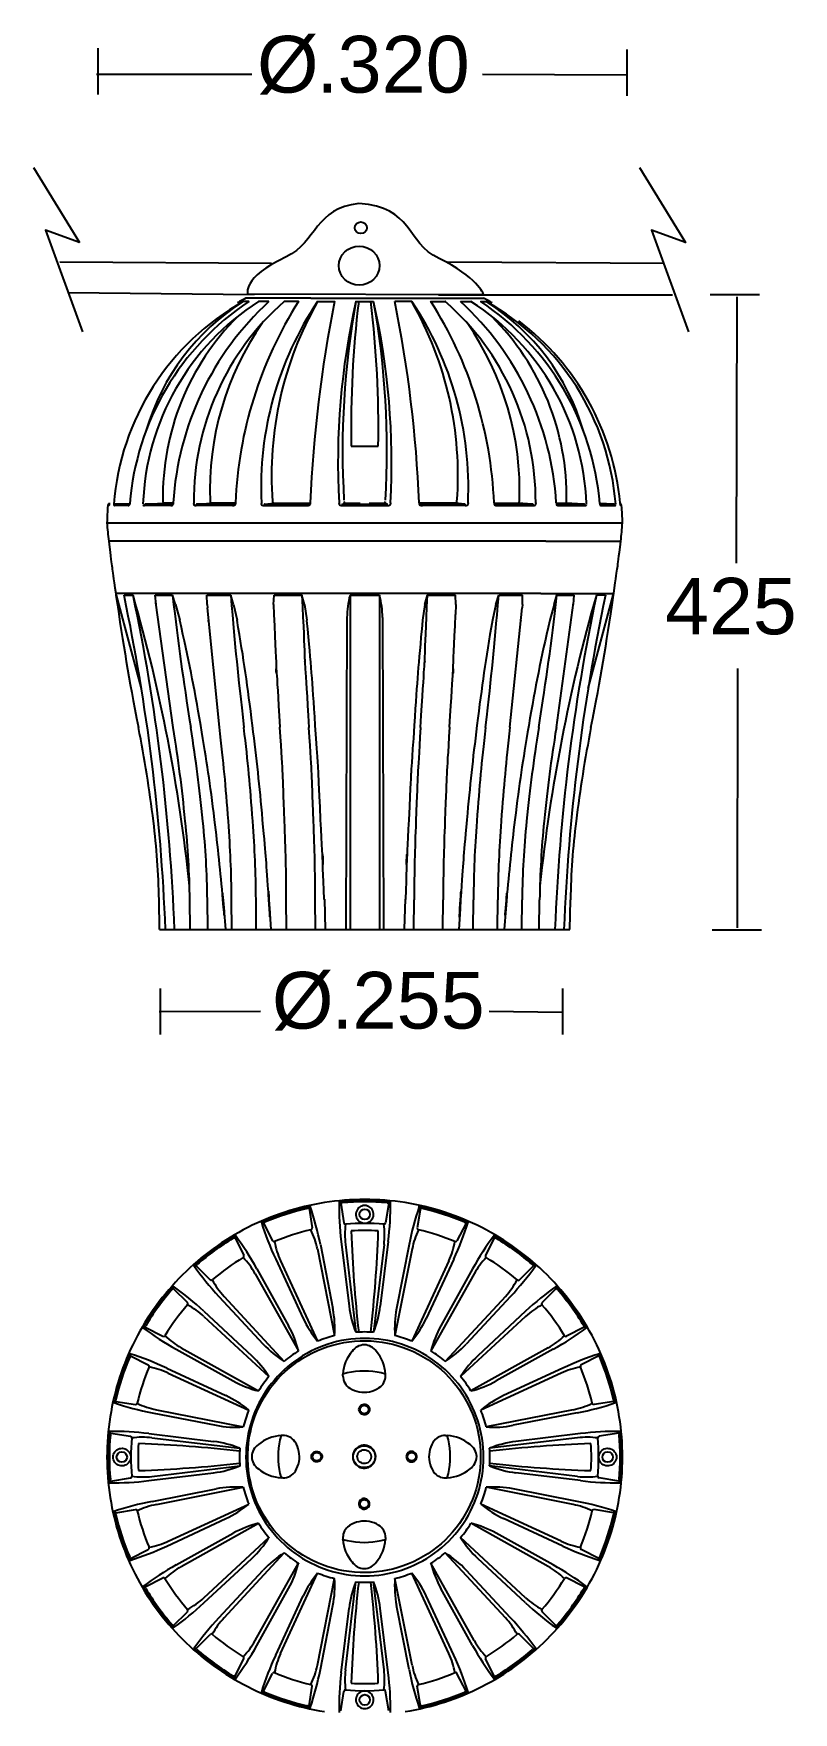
# Model space of a CAD drawing. Extents: x 4 to 131, y 0 to 280.
import ezdxf

# ---------------------------------------------------------------- set-up
doc = ezdxf.new("R2010")
doc.units = 0
doc.layers.add('LIVELLO_1', color=160, linetype='Continuous')
doc.styles.add('STD', font='txt')

# ---------------------------------------------------------------- blocks, each defined once
blk = doc.blocks.new('AI9-BLK2')
at = {"layer": 'LIVELLO_1', "color": 7}
for p, q in [((-52.624006, 13.651449), (-45.000526, 1.180376)), ((-48.253558, -2.051296), (-13.034863, -2.247666)), ((16.248965, -2.051296), (52.379749, -2.247666)), ((-46.876725, -7.132812), (-15.918064, -7.465091)), ((14.776531, -7.545534), (53.730226, -7.545534))]:
    blk.add_line(p, q, dxfattribs=at)
for points in [[(48.253558, 13.651449), (55.879621, 1.180376), (50.227942, 3.24416), (56.400519, -13.709499)], [(-45.000526, 1.180376), (-50.652033, 3.24416), (-44.479456, -13.709499)]]:
    blk.add_lwpolyline(points, dxfattribs=at)
blk = doc.blocks.new('AI9-BLK1')
at = {"layer": 'LIVELLO_1', "color": 7}
for p, q in [((-51, 136.96), (-51, 129.26)), ((37.1, 136.75), (37.1, 129.05)), ((-51.21, 132.62), (-25.34, 132.66)), ((13.06, 132.65), (37.02, 132.5)), ((-26.07, 95.36), (-26.32, 95.36)), ((-15.52, 95.36), (-9.64, 95.36)), ((-9.64, 95.36), (-3.45, 95.36)), ((-3.45, 95.36), (2.43, 95.36)), ((2.43, 95.36), (7.44, 95.36)), ((7.44, 95.36), (11.07, 95.36)), ((11.07, 95.36), (12.99, 95.36)), ((12.99, 95.36), (13.23, 95.36)), ((50.98, 95.95), (59.18, 95.95)), ((55.4, 95.56), (55.28, 51.2)), ((-25.86, 94.78), (-26.77, 94.78)), ((-22.49, 94.78), (-24.23, 94.78)), ((-14.38, 94.78), (-11.56, 94.78)), ((-8.03, 94.78), (-5.06, 94.78)), ((1.29, 94.78), (-1.53, 94.78)), ((9.4, 94.78), (11.14, 94.78)), ((14.24, 94.78), (14.3, 94.78)), ((14.29, 94.77), (14.32, 94.77)), ((-8.8, 70.69), (-4.29, 70.69)), ((-49.15, 60.81), (-49.31, 60.81)), ((-49.11, 60.92), (-49.09, 60.97)), ((-49.07, 61.15), (-49.08, 61.04)), ((-49.06, 61.27), (-49.07, 61.14)), ((-49.06, 61.26), (-49.07, 61.15)), ((-45.9, 60.81), (-48.22, 60.81)), ((-45.67, 61.06), (-47.98, 61.06)), ((-47.98, 61.06), (-47.93, 61.06)), ((-47.93, 61.06), (-45.66, 61.18)), ((-45.66, 61.15), (-45.67, 61.04)), ((-45.65, 61.26), (-45.66, 61.15)), ((-38.8, 60.81), (-43.22, 60.81)), ((-38.44, 61.06), (-43, 61.06)), ((-43, 61.06), (-42.96, 61.06)), ((-42.96, 61.06), (-40.02, 61.23)), ((-38.42, 61.23), (-40.02, 61.23)), ((-38.43, 61.15), (-38.44, 61.04)), ((-38.42, 61.26), (-38.43, 61.15)), ((-35, 61.26), (-35, 61.15)), ((-35, 61.04), (-35, 61.15)), ((-28.55, 60.81), (-34.62, 60.81)), ((-28.08, 61.06), (-34.46, 61.06)), ((-34.46, 61.06), (-34.43, 61.06)), ((-34.43, 61.06), (-32.09, 61.23)), ((-28.07, 61.23), (-32.09, 61.23)), ((-28.07, 61.26), (-28.08, 61.15)), ((-28.08, 61.15), (-28.08, 61.04)), ((-23.75, 61.26), (-23.75, 61.15)), ((-23.75, 61.04), (-23.75, 61.15)), ((-23.18, 61.06), (-15.62, 61.06)), ((-23.18, 61.06), (-23.16, 61.06)), ((-23.16, 61.06), (-21.66, 61.23)), ((-21.66, 61.23), (-15.61, 61.23)), ((-16.08, 61.06), (-16.08, 61.06)), ((-15.61, 61.26), (-15.62, 61.15)), ((-15.62, 61.15), (-15.62, 61.04)), ((-10.82, 61.26), (-10.82, 61.15)), ((-10.82, 61.04), (-10.82, 61.15)), ((-10.28, 61.06), (-10.27, 61.06)), ((-10.27, 61.06), (-9.75, 61.23)), ((-9.75, 61.23), (-7.3, 61.23)), ((-5.79, 61.23), (-3.34, 61.23)), ((-2.27, 61.26), (-2.27, 61.15)), ((-2.27, 61.15), (-2.27, 61.04)), ((2.52, 61.26), (2.53, 61.15)), ((8.57, 61.23), (2.52, 61.23)), ((2.53, 61.15), (2.53, 61.04)), ((10.09, 61.06), (2.53, 61.06)), ((2.99, 61.06), (2.99, 61.06)), ((10.19, 60.81), (3.05, 60.81)), ((10.07, 61.06), (8.57, 61.23)), ((10.09, 61.06), (10.07, 61.06)), ((10.66, 61.26), (10.66, 61.15)), ((10.66, 61.04), (10.66, 61.15)), ((14.98, 61.26), (14.99, 61.15)), ((14.98, 61.23), (19, 61.23)), ((14.99, 61.15), (15, 61.04)), ((14.99, 61.06), (21.37, 61.06)), ((15.46, 60.81), (21.53, 60.81)), ((21.34, 61.06), (19, 61.23)), ((21.37, 61.06), (21.34, 61.06)), ((21.91, 61.26), (21.91, 61.15)), ((21.92, 61.04), (21.91, 61.15)), ((25.33, 61.26), (25.35, 61.15)), ((25.34, 61.23), (26.92, 61.23)), ((25.35, 61.15), (25.35, 61.04)), ((25.35, 61.06), (29.91, 61.06)), ((25.72, 60.81), (30.13, 60.81)), ((29.88, 61.06), (26.92, 61.23)), ((29.91, 61.06), (29.88, 61.06)), ((32.57, 61.26), (32.58, 61.15)), ((34.85, 61.06), (32.57, 61.18)), ((32.58, 61.15), (32.59, 61.04)), ((32.58, 61.06), (34.89, 61.06)), ((32.81, 60.81), (35.13, 60.81)), ((34.89, 61.06), (34.85, 61.06)), ((35.97, 61.27), (35.98, 61.14)), ((35.97, 61.26), (35.98, 61.15)), ((35.99, 61.04), (35.98, 61.15)), ((36.01, 60.97), (36.02, 60.92)), ((36.06, 60.81), (36.22, 60.81)), ((-49.45, 57.96), (36.36, 57.96)), ((-49.45, 57.96), (36.36, 57.96)), ((-48.63, 54.87), (-49.16, 54.87)), ((-44.51, 54.87), (-48.63, 54.87)), ((-36.68, 54.87), (-44.51, 54.87)), ((-25.89, 54.87), (-36.68, 54.87)), ((-13.21, 54.87), (-25.89, 54.87)), ((0.12, 54.87), (-13.21, 54.87)), ((12.8, 54.87), (0.12, 54.87)), ((23.59, 54.87), (12.8, 54.87)), ((23.59, 54.87), (31.43, 54.87)), ((31.43, 54.87), (35.54, 54.87)), ((35.54, 54.87), (36.07, 54.87)), ((-47.48, 46.16), (-47.99, 46.16)), ((-43.73, 30.37), (-47.88, 45.88)), ((-43.47, 46.16), (-47.48, 46.16)), ((-46.61, 45.89), (-45.1, 45.89)), ((-46.6, 45.88), (-46.6, 45.89)), ((-35.85, 46.16), (-43.47, 46.16)), ((-41.42, 45.89), (-38.54, 45.89)), ((-41.27, 44.32), (-41.42, 45.88)), ((-38.05, 44.36), (-38.54, 45.89)), ((-25.36, 46.16), (-35.85, 46.16)), ((-32.82, 45.89), (-28.86, 45.89)), ((-32.77, 44.32), (-32.82, 45.88)), ((-28.38, 44.36), (-28.86, 45.89)), ((-13.03, 46.16), (-25.36, 46.16)), ((-21.71, 44.32), (-21.64, 45.88)), ((-21.64, 45.89), (-16.99, 45.89)), ((-16.56, 44.36), (-16.99, 45.89)), ((-0.06, 46.16), (-13.03, 46.16)), ((-8.99, 45.89), (-4.1, 45.89)), ((-8.99, 45.89), (-8.99, -9.75)), ((-4.1, 45.89), (-4.1, -9.75)), ((12.27, 46.16), (-0.06, 46.16)), ((3.9, 45.88), (8.55, 45.88)), ((8.62, 44.32), (8.55, 45.88)), ((22.76, 46.16), (12.27, 46.16)), ((15.29, 44.36), (15.77, 45.89)), ((15.77, 45.89), (19.73, 45.89)), ((15.77, 45.88), (19.73, 45.88)), ((19.69, 44.32), (19.73, 45.88)), ((22.76, 46.16), (30.38, 46.16)), ((25.45, 45.88), (28.33, 45.88)), ((28.19, 44.32), (28.33, 45.88)), ((30.38, 46.16), (34.39, 46.16)), ((30.64, 30.37), (34.79, 45.88)), ((33.52, 45.89), (32.01, 45.89)), ((33.51, 45.89), (33.51, 45.88)), ((34.39, 46.16), (34.9, 46.16)), ((34.79, 45.89), (34.79, 45.88)), ((-38.05, 44.36), (-37.34, 41.71)), ((-32.77, 44.32), (-32.73, 43.79)), ((-28.38, 44.36), (-27.79, 41.71)), ((-21.71, 44.32), (-21.66, 42.68)), ((-16.56, 44.36), (-16.16, 41.71)), ((-9.5, 42.2), (-9.67, -9.75)), ((-3.59, 42.2), (-3.42, -9.75)), ((3.47, 44.36), (3.08, 41.71)), ((8.62, 44.32), (8.58, 42.68)), ((15.29, 44.36), (14.7, 41.71)), ((17.63, 23.9), (19.64, 43.79)), ((19.69, 44.32), (19.64, 43.79)), ((24.97, 44.36), (24.25, 41.71)), ((25.35, 23.89), (28.23, 44.63)), ((-32.53, 41.52), (-32.56, 41.71)), ((19.44, 41.52), (19.47, 41.71)), ((55.5, 33.71), (55.45, -9.47)), ((-40.7, -9.75), (-40.79, -4.84)), ((-32.67, -9.75), (-32.74, -4.84)), ((-24.59, -9.75), (-24.64, -4.84)), ((-19.57, -9.75), (-19.6, -4.84)), ((-14.74, -9.75), (-14.77, -4.84)), ((-13.25, -4.69), (-13.13, -9.75)), ((0.17, -4.69), (0.04, -9.67)), ((1.65, -9.75), (1.68, -4.84)), ((6.48, -9.75), (6.51, -4.84)), ((11.5, -9.75), (11.55, -4.84)), ((15.56, -9.75), (15.61, -4.84)), ((19.58, -9.75), (19.65, -4.84)), ((22.5, -9.75), (22.57, -4.84)), ((27.61, -9.75), (27.7, -4.84)), ((-30.01, -6.33), (-29.73, -9.75)), ((-22.41, -6.33), (-22.2, -9.75)), ((9.32, -6.33), (9.11, -9.75)), ((16.93, -6.33), (16.65, -9.75)), ((-40.71, -9.75), (27.62, -9.75)), ((-40.7, -9.75), (27.61, -9.75)), ((59.48, -9.86), (51.28, -9.86)), ((-40.57, -19.57), (-40.57, -27.27)), ((26.37, -19.57), (26.37, -27.27)), ((-40.77, -23.39), (-23.89, -23.38)), ((14.15, -23.38), (26.3, -23.52)), ((-15.78, -55.87), (-15.62, -55.85)), ((-15.61, -55.86), (-15.62, -55.85)), ((-15.62, -55.85), (-15.62, -55.85)), ((-10.54, -55.32), (-10.54, -55.34)), ((-10.54, -55.34), (-10.02, -58.61)), ((-2.55, -55.34), (-3.07, -58.61)), ((-2.55, -55.32), (-2.55, -55.34)), ((-2.43, -55.06), (-2.27, -55.09)), ((-2.27, -55.09), (-2.27, -55.1)), ((-2.27, -55.11), (-2.27, -55.1)), ((-23.42, -58.62), (-23.4, -58.64)), ((-23.4, -58.64), (-21.9, -61.59)), ((-15.82, -56.15), (-15.81, -56.17)), ((-15.81, -56.17), (-15.3, -59.44)), ((2.73, -56.17), (2.21, -59.44)), ((2.73, -56.15), (2.73, -56.17)), ((10.32, -58.64), (8.81, -61.59)), ((10.33, -58.62), (10.32, -58.64)), ((10.53, -58.42), (10.66, -58.49)), ((10.66, -58.49), (10.66, -58.5)), ((10.66, -58.52), (10.66, -58.5)), ((-28.23, -60.77), (-28.08, -60.7)), ((-28.18, -61.05), (-28.17, -61.07)), ((-28.17, -61.07), (-26.67, -64.01)), ((-28.07, -60.71), (-28.08, -60.7)), ((-28.08, -60.7), (-28.08, -60.7)), ((-15.5, -59.75), (-15.43, -59.82)), ((-9.73, -58.83), (-9.77, -58.93)), ((-3.36, -58.83), (-3.31, -58.93)), ((2.41, -59.75), (2.34, -59.82)), ((15.08, -61.07), (13.58, -64.01)), ((15.09, -61.05), (15.08, -61.07)), ((-21.56, -61.72), (-21.57, -61.82)), ((-14.43, -62.94), (-11.56, -77.38)), ((-13.93, -62.23), (-11.84, -72.89)), ((-10.46, -61.69), (-9.14, -72.47)), ((-9.75, -62.2), (-8.03, -76.82)), ((-3.33, -62.2), (-5.06, -76.82)), ((-2.63, -61.69), (-3.95, -72.47)), ((1.35, -62.94), (-1.53, -77.38)), ((0.84, -62.23), (-1.25, -72.89)), ((8.47, -61.72), (8.49, -61.82)), ((-34.64, -65.74), (-34.63, -65.76)), ((-34.63, -65.76), (-32.29, -68.09)), ((-26.76, -64.37), (-26.67, -64.42)), ((-24.77, -67.08), (-17.57, -79.92)), ((-24.5, -66.25), (-19.22, -75.74)), ((-21.37, -64.65), (-16.79, -74.5)), ((-20.54, -64.93), (-14.38, -78.3)), ((7.46, -64.93), (1.29, -78.3)), ((8.28, -64.65), (3.7, -74.5)), ((11.68, -67.08), (4.48, -79.92)), ((11.41, -66.25), (6.14, -75.74)), ((13.68, -64.37), (13.59, -64.42)), ((21.54, -65.76), (19.2, -68.09)), ((21.55, -65.74), (21.54, -65.76)), ((21.81, -65.61), (21.92, -65.72)), ((21.92, -65.72), (21.91, -65.73)), ((21.91, -65.74), (21.91, -65.73)), ((-38.56, -69.26), (-38.44, -69.16)), ((-38.44, -69.16), (-38.43, -69.16)), ((-38.42, -69.17), (-38.43, -69.16)), ((-38.42, -69.52), (-38.41, -69.53)), ((-38.41, -69.53), (-36.07, -71.87)), ((-31.92, -68.1), (-31.9, -68.21)), ((18.83, -68.1), (18.81, -68.21)), ((25.32, -69.53), (22.98, -71.87)), ((25.33, -69.52), (25.32, -69.53)), ((-36.05, -72.24), (-35.95, -72.26)), ((-30.83, -70.85), (-23.43, -78.79)), ((-29.96, -70.85), (-19.96, -81.67)), ((16.87, -70.85), (6.87, -81.67)), ((17.74, -70.85), (10.34, -78.79)), ((22.96, -72.24), (22.86, -72.26)), ((-33.32, -73.33), (-25.36, -80.73)), ((-33.31, -74.2), (-22.49, -84.19)), ((20.22, -74.2), (9.4, -84.19)), ((20.23, -73.33), (12.28, -80.73)), ((-43.12, -75.98), (-43.1, -75.99)), ((-43.1, -75.99), (-40.15, -77.49)), ((-39.8, -77.39), (-39.75, -77.49)), ((-11.56, -77.38), (-11.56, -77.37)), ((-8.03, -76.82), (-8.03, -76.8)), ((-5.06, -76.82), (-5.06, -76.8)), ((-1.53, -77.38), (-1.52, -77.37)), ((26.71, -77.39), (26.66, -77.49)), ((30.01, -75.99), (27.06, -77.49)), ((30.03, -75.98), (30.01, -75.99)), ((30.31, -75.93), (30.38, -76.07)), ((30.38, -76.07), (30.37, -76.08)), ((30.37, -76.09), (30.37, -76.08)), ((-45.75, -80.54), (-45.67, -80.4)), ((-45.67, -80.4), (-45.66, -80.4)), ((-45.65, -80.4), (-45.66, -80.4)), ((-45.54, -80.74), (-45.52, -80.75)), ((-45.52, -80.75), (-42.57, -82.25)), ((-37.92, -79.65), (-28.42, -84.93)), ((-37.09, -79.39), (-24.23, -86.59)), ((-17.57, -79.92), (-17.57, -79.91)), ((-14.38, -78.3), (-14.38, -78.28)), ((1.29, -78.3), (1.29, -78.28)), ((4.48, -79.92), (4.48, -79.91)), ((24, -79.39), (11.14, -86.59)), ((24.83, -79.65), (15.33, -84.93)), ((32.44, -80.75), (29.49, -82.25)), ((32.45, -80.74), (32.44, -80.75)), ((-42.45, -82.59), (-42.34, -82.58)), ((-39.51, -82.79), (-29.66, -87.37)), ((-39.24, -83.61), (-25.86, -89.78)), ((-19.96, -81.67), (-19.97, -81.65)), ((-10.18, -83.77), (-10.17, -83.77)), ((-10.17, -84.06), (-10.18, -83.77)), ((-3.1, -83.77), (-3.09, -83.77)), ((-3.1, -84.06), (-3.09, -83.77)), ((6.87, -81.67), (6.89, -81.65)), ((26.15, -83.61), (12.77, -89.78)), ((26.42, -82.79), (16.57, -87.37)), ((29.36, -82.59), (29.26, -82.58)), ((-24.23, -86.59), (-24.25, -86.57)), ((-22.49, -84.19), (-22.51, -84.18)), ((9.4, -84.19), (9.42, -84.18)), ((11.14, -86.59), (11.16, -86.57)), ((-48.01, -88.33), (-47.99, -88.34)), ((-47.99, -88.34), (-44.72, -88.85)), ((-44.42, -88.65), (-44.34, -88.72)), ((31.33, -88.65), (31.26, -88.72)), ((34.9, -88.34), (31.63, -88.85)), ((34.92, -88.33), (34.9, -88.34)), ((35.21, -88.37), (35.23, -88.53)), ((35.21, -88.55), (35.22, -88.54)), ((35.23, -88.53), (35.22, -88.54)), ((-41.93, -90.22), (-31.27, -92.3)), ((-41.22, -89.71), (-26.77, -92.59)), ((-25.86, -89.78), (-25.87, -89.77)), ((12.77, -89.78), (12.79, -89.77)), ((28.13, -89.71), (13.68, -92.59)), ((28.84, -90.22), (18.18, -92.3)), ((-49.11, -93.49), (-49.08, -93.33)), ((-49.08, -93.33), (-49.07, -93.33)), ((-49.06, -93.32), (-49.07, -93.33)), ((-48.85, -93.61), (-48.83, -93.62)), ((-48.83, -93.61), (-45.56, -94.14)), ((-45.33, -94.42), (-45.24, -94.37)), ((-42.48, -93.69), (-31.7, -95.01)), ((-41.97, -94.39), (-27.34, -96.13)), ((-26.77, -92.59), (-26.79, -92.59)), ((-20.46, -94.01), (-20.46, -94)), ((-20.17, -94.01), (-20.46, -94)), ((6.9, -94.01), (7.19, -94)), ((7.19, -94), (7.2, -94.01)), ((13.68, -92.59), (13.7, -92.59)), ((28.88, -94.39), (14.24, -96.13)), ((29.39, -93.69), (18.61, -95.01)), ((32.24, -94.42), (32.15, -94.37)), ((35.74, -93.62), (32.47, -94.14)), ((35.76, -93.61), (35.74, -93.62)), ((-27.34, -96.13), (-27.35, -96.12)), ((14.24, -96.13), (14.26, -96.12)), ((-42.48, -101.52), (-31.7, -100.2)), ((-41.97, -100.82), (-27.34, -99.08)), ((-27.34, -99.08), (-27.35, -99.09)), ((28.88, -100.82), (14.24, -99.08)), ((14.24, -99.08), (14.26, -99.09)), ((29.39, -101.52), (18.61, -100.2)), ((-48.85, -101.59), (-48.83, -101.59)), ((-48.83, -101.59), (-45.56, -101.08)), ((-45.33, -100.79), (-45.24, -100.84)), ((-41.93, -104.98), (-31.27, -102.9)), ((-41.22, -105.49), (-26.77, -102.62)), ((-26.77, -102.62), (-26.79, -102.62)), ((-20.46, -101.06), (-20.46, -101.05)), ((-20.17, -101.05), (-20.46, -101.06)), ((6.9, -101.05), (7.19, -101.06)), ((7.2, -101.05), (7.19, -101.06)), ((28.13, -105.49), (13.68, -102.62)), ((13.68, -102.62), (13.7, -102.62)), ((28.84, -104.98), (18.18, -102.9)), ((32.24, -100.79), (32.15, -100.84)), ((35.74, -101.59), (32.47, -101.08)), ((35.76, -101.59), (35.74, -101.59)), ((35.97, -101.88), (35.98, -101.88)), ((35.99, -101.88), (35.98, -101.88)), ((36.02, -101.73), (35.99, -101.88)), ((-39.24, -111.6), (-25.86, -105.43)), ((-25.86, -105.43), (-25.87, -105.44)), ((26.15, -111.6), (12.77, -105.43)), ((12.77, -105.43), (12.79, -105.44)), ((-48.32, -106.68), (-48.31, -106.67)), ((-48.3, -106.83), (-48.32, -106.68)), ((-48.3, -106.67), (-48.31, -106.67)), ((-48.01, -106.87), (-47.99, -106.87)), ((-47.99, -106.87), (-44.72, -106.35)), ((-44.42, -106.56), (-44.34, -106.48)), ((-39.51, -112.43), (-29.66, -107.84)), ((-37.09, -115.82), (-24.23, -108.62)), ((-24.23, -108.62), (-24.25, -108.63)), ((24, -115.82), (11.14, -108.62)), ((11.14, -108.62), (11.16, -108.63)), ((26.42, -112.43), (16.57, -107.84)), ((31.33, -106.56), (31.26, -106.48)), ((34.9, -106.87), (31.63, -106.35)), ((34.92, -106.87), (34.9, -106.87)), ((-37.92, -115.55), (-28.42, -110.28)), ((-33.31, -121.01), (-22.49, -111.01)), ((-22.49, -111.01), (-22.51, -111.03)), ((-10.17, -111.01), (-10.18, -111.29)), ((-10.17, -111.3), (-10.18, -111.29)), ((-3.1, -111.01), (-3.09, -111.29)), ((-3.09, -111.29), (-3.1, -111.3)), ((20.22, -121.01), (9.4, -111.01)), ((9.4, -111.01), (9.42, -111.03)), ((24.83, -115.55), (15.33, -110.28)), ((-45.54, -114.46), (-45.52, -114.46)), ((-45.52, -114.46), (-42.57, -112.96)), ((-42.45, -112.62), (-42.34, -112.63)), ((-33.32, -121.88), (-25.36, -114.48)), ((-29.96, -124.36), (-19.96, -113.54)), ((-19.96, -113.54), (-19.97, -113.55)), ((16.87, -124.36), (6.87, -113.54)), ((6.87, -113.54), (6.89, -113.55)), ((20.23, -121.88), (12.28, -114.48)), ((29.36, -112.62), (29.26, -112.63)), ((32.44, -114.46), (29.49, -112.96)), ((32.45, -114.46), (32.44, -114.46)), ((-30.83, -124.36), (-23.43, -116.42)), ((-24.77, -128.13), (-17.57, -115.28)), ((-20.54, -130.28), (-14.38, -116.91)), ((-17.57, -115.28), (-17.57, -115.3)), ((-14.38, -116.91), (-14.38, -116.92)), ((7.46, -130.28), (1.29, -116.91)), ((1.29, -116.91), (1.29, -116.92)), ((11.68, -128.13), (4.48, -115.28)), ((4.48, -115.28), (4.48, -115.3)), ((17.74, -124.36), (10.34, -116.42)), ((32.57, -114.81), (32.58, -114.81)), ((32.59, -114.81), (32.58, -114.81)), ((32.66, -114.67), (32.59, -114.81)), ((-43.47, -119.13), (-43.46, -119.12)), ((-43.4, -119.28), (-43.47, -119.13)), ((-43.45, -119.12), (-43.46, -119.12)), ((-43.12, -119.23), (-43.1, -119.22)), ((-43.1, -119.22), (-40.15, -117.72)), ((-39.8, -117.82), (-39.75, -117.72)), ((-24.5, -128.96), (-19.22, -119.47)), ((-14.43, -132.27), (-11.56, -117.82)), ((-11.56, -117.82), (-11.56, -117.84)), ((-9.75, -133.01), (-8.03, -118.38)), ((-8.03, -118.38), (-8.03, -118.4)), ((-3.33, -133.01), (-5.06, -118.38)), ((-5.06, -118.38), (-5.06, -118.4)), ((1.35, -132.27), (-1.53, -117.82)), ((-1.53, -117.82), (-1.52, -117.84)), ((11.41, -128.96), (6.14, -119.47)), ((26.71, -117.82), (26.66, -117.72)), ((30.01, -119.22), (27.06, -117.72)), ((30.03, -119.23), (30.01, -119.22)), ((-36.05, -122.97), (-35.95, -122.95)), ((-21.37, -130.56), (-16.79, -120.71)), ((-13.93, -132.97), (-11.84, -122.31)), ((-10.46, -133.52), (-9.14, -122.74)), ((-2.63, -133.52), (-3.95, -122.74)), ((0.84, -132.97), (-1.25, -122.31)), ((8.28, -130.56), (3.7, -120.71)), ((22.96, -122.97), (22.86, -122.95)), ((-38.42, -125.69), (-38.41, -125.67)), ((-38.41, -125.67), (-36.07, -123.34)), ((25.32, -125.67), (22.98, -123.34)), ((25.33, -125.69), (25.32, -125.67)), ((-34.63, -129.45), (-32.29, -127.12)), ((-31.92, -127.1), (-31.9, -126.99)), ((18.83, -127.1), (18.81, -126.99)), ((21.54, -129.45), (19.2, -127.12)), ((25.33, -126.04), (25.35, -126.05)), ((25.47, -125.94), (25.35, -126.05)), ((25.35, -126.05), (25.35, -126.05)), ((-35, -129.47), (-35, -129.48)), ((-35, -129.49), (-35, -129.48)), ((-34.9, -129.6), (-35, -129.49)), ((-34.64, -129.46), (-34.63, -129.45)), ((-28.17, -134.14), (-26.67, -131.19)), ((-26.76, -130.84), (-26.67, -130.79)), ((15.08, -134.14), (13.58, -131.19)), ((13.68, -130.84), (13.59, -130.79)), ((21.55, -129.46), (21.54, -129.45)), ((-28.18, -134.16), (-28.17, -134.14)), ((-23.4, -136.57), (-21.9, -133.62)), ((-21.56, -133.49), (-21.57, -133.39)), ((8.47, -133.49), (8.49, -133.39)), ((10.32, -136.57), (8.81, -133.62)), ((15.09, -134.16), (15.08, -134.14)), ((-23.75, -136.69), (-23.75, -136.71)), ((-23.62, -136.8), (-23.75, -136.71)), ((-23.75, -136.71), (-23.75, -136.71)), ((-23.42, -136.58), (-23.4, -136.57)), ((-15.81, -139.04), (-15.3, -135.76)), ((-15.5, -135.46), (-15.43, -135.39)), ((-10.54, -139.87), (-10.02, -136.6)), ((-9.73, -136.37), (-9.77, -136.28)), ((-3.36, -136.37), (-3.31, -136.28)), ((-2.55, -139.87), (-3.07, -136.6)), ((2.73, -139.04), (2.21, -135.76)), ((2.41, -135.46), (2.34, -135.39)), ((10.33, -136.58), (10.32, -136.57)), ((14.98, -134.49), (14.99, -134.5)), ((15.14, -134.44), (14.99, -134.51)), ((14.99, -134.51), (14.99, -134.5)), ((-15.82, -139.06), (-15.81, -139.04)), ((2.52, -139.34), (2.53, -139.35)), ((2.69, -139.34), (2.53, -139.36)), ((2.53, -139.36), (2.53, -139.35)), ((2.73, -139.06), (2.73, -139.04))]:
    blk.add_line(p, q, dxfattribs=at)
for points in [[(-15.52, 95.36), (-20.53, 95.36), (-24.16, 95.36), (-26.07, 95.36)], [(-26.77, 94.78), (-26.78, 94.78), (-26.78, 94.78), (-26.79, 94.77), (-26.79, 94.77)], [(-25.86, 94.78), (-25.86, 94.78), (-25.87, 94.78), (-25.87, 94.77), (-25.87, 94.77)], [(-17.57, 94.78), (-19.96, 94.78), (-19.96, 94.78), (-19.97, 94.78), (-19.97, 94.77), (-19.97, 94.77)], [(-17.57, 94.78), (-17.57, 94.78), (-17.57, 94.78), (-17.57, 94.77), (-17.57, 94.77)], [(-14.38, 94.78), (-14.38, 94.78), (-14.38, 94.78), (-14.38, 94.77), (-14.38, 94.77)], [(-11.56, 94.78), (-11.56, 94.78), (-11.56, 94.78), (-11.56, 94.77), (-11.56, 94.77)], [(-8.03, 94.78), (-8.03, 94.78), (-8.03, 94.78), (-8.03, 94.77), (-8.03, 94.77)], [(-5.06, 94.77), (-5.06, 94.77), (-5.06, 94.78), (-5.06, 94.78), (-5.06, 94.78)], [(1.29, 94.77), (1.29, 94.77), (1.29, 94.78), (1.29, 94.78), (1.29, 94.78)], [(4.48, 94.77), (4.48, 94.77), (4.48, 94.78), (4.48, 94.78), (4.48, 94.78), (6.87, 94.78)], [(6.89, 94.77), (6.88, 94.77), (6.88, 94.78), (6.88, 94.78), (6.87, 94.78)], [(12.79, 94.77), (12.78, 94.77), (12.78, 94.78), (12.77, 94.78), (12.77, 94.78), (13.68, 94.78)], [(14.26, 94.77), (14.29, 94.77), (14.49, 94.64)], [(-48.14, 60.98), (-48.16, 60.97), (-48.17, 60.95), (-48.18, 60.94), (-48.19, 60.92), (-48.2, 60.9), (-48.2, 60.89), (-48.21, 60.87), (-48.21, 60.85), (-48.22, 60.83), (-48.22, 60.81)], [(-47.98, 61.06), (-47.99, 61.05), (-48.01, 61.05), (-48.03, 61.05), (-48.05, 61.04), (-48.07, 61.04), (-48.08, 61.02), (-48.1, 61.02), (-48.12, 61.01), (-48.13, 60.99), (-48.14, 60.98)], [(-43.15, 60.98), (-43.16, 60.97), (-43.17, 60.95), (-43.18, 60.94), (-43.19, 60.92), (-43.2, 60.9), (-43.2, 60.89), (-43.21, 60.87), (-43.21, 60.85), (-43.22, 60.83), (-43.22, 60.81)], [(-43, 61.06), (-43.02, 61.05), (-43.03, 61.05), (-43.05, 61.05), (-43.06, 61.04), (-43.08, 61.04), (-43.1, 61.02), (-43.11, 61.02), (-43.12, 61.01), (-43.14, 60.99), (-43.15, 60.98)], [(-40.15, 61.49), (-40.14, 61.45), (-40.14, 61.41), (-40.13, 61.37), (-40.12, 61.34), (-40.1, 61.31), (-40.09, 61.29), (-40.09, 61.28), (-40.08, 61.27), (-40.07, 61.26), (-40.06, 61.25), (-40.06, 61.25), (-40.05, 61.24), (-40.05, 61.24), (-40.04, 61.24), (-40.04, 61.24), (-40.03, 61.23), (-40.03, 61.23), (-40.03, 61.23), (-40.02, 61.23), (-40.02, 61.23)], [(-34.57, 60.98), (-34.58, 60.97), (-34.59, 60.95), (-34.59, 60.94), (-34.6, 60.92), (-34.61, 60.9), (-34.61, 60.88), (-34.62, 60.85), (-34.62, 60.83), (-34.62, 60.81)], [(-34.46, 61.06), (-34.46, 61.06), (-34.47, 61.05), (-34.48, 61.05), (-34.49, 61.05), (-34.5, 61.04), (-34.52, 61.04), (-34.53, 61.02), (-34.54, 61.02), (-34.55, 61.01), (-34.56, 60.99), (-34.57, 60.98)], [(-32.29, 61.49), (-32.28, 61.46), (-32.28, 61.45), (-32.28, 61.43), (-32.27, 61.41), (-32.26, 61.39), (-32.26, 61.37), (-32.25, 61.35), (-32.24, 61.34), (-32.23, 61.32), (-32.22, 61.31), (-32.21, 61.29), (-32.2, 61.28), (-32.19, 61.27), (-32.17, 61.26), (-32.16, 61.25), (-32.14, 61.24), (-32.13, 61.24), (-32.12, 61.23), (-32.1, 61.23), (-32.09, 61.23), (-32.09, 61.23)], [(-23.25, 60.98), (-23.26, 60.96), (-23.27, 60.93), (-23.28, 60.88), (-23.28, 60.83), (-23.28, 60.81)], [(-23.18, 61.06), (-23.18, 61.06), (-23.19, 61.05), (-23.19, 61.05), (-23.19, 61.05), (-23.2, 61.05), (-23.2, 61.05), (-23.21, 61.04), (-23.21, 61.04), (-23.22, 61.04), (-23.22, 61.02), (-23.23, 61.02), (-23.24, 61.01), (-23.24, 60.99), (-23.25, 60.98)], [(-21.9, 61.49), (-21.9, 61.46), (-21.9, 61.45), (-21.89, 61.43), (-21.89, 61.41), (-21.88, 61.39), (-21.87, 61.37), (-21.86, 61.35), (-21.85, 61.34), (-21.84, 61.32), (-21.83, 61.31), (-21.81, 61.29), (-21.8, 61.28), (-21.78, 61.27), (-21.77, 61.26), (-21.75, 61.25), (-21.73, 61.24), (-21.71, 61.24), (-21.69, 61.23), (-21.68, 61.23), (-21.66, 61.23)], [(-10.29, 60.98), (-10.3, 60.95), (-10.3, 60.9), (-10.3, 60.86), (-10.3, 60.81)], [(-10.28, 61.06), (-10.28, 61.06), (-10.28, 61.05), (-10.28, 61.05), (-10.28, 61.04), (-10.28, 61.04), (-10.29, 61.02), (-10.29, 60.99), (-10.29, 60.98)], [(-10.28, 61.06), (-2.81, 61.06), (-2.82, 61.06), (-3.34, 61.23)], [(-2.8, 60.98), (-2.8, 61.01), (-2.8, 61.04), (-2.81, 61.04), (-2.81, 61.05), (-2.81, 61.05), (-2.81, 61.06), (-2.81, 61.06)], [(-2.79, 60.81), (-2.79, 60.86), (-2.79, 60.9), (-2.79, 60.95), (-2.8, 60.98)], [(8.57, 61.23), (8.59, 61.23), (8.61, 61.23), (8.63, 61.24), (8.64, 61.24), (8.66, 61.25), (8.68, 61.26), (8.69, 61.27), (8.71, 61.28), (8.72, 61.29), (8.74, 61.31), (8.75, 61.32), (8.76, 61.34), (8.77, 61.35), (8.78, 61.37), (8.79, 61.39), (8.8, 61.41), (8.8, 61.43), (8.81, 61.45), (8.81, 61.46), (8.81, 61.49)], [(10.19, 60.81), (10.19, 60.86), (10.18, 60.9), (10.17, 60.95), (10.17, 60.96), (10.16, 60.98), (10.16, 60.99), (10.15, 61.01), (10.14, 61.02), (10.14, 61.02), (10.13, 61.04), (10.12, 61.04), (10.12, 61.04), (10.12, 61.05), (10.11, 61.05), (10.11, 61.05), (10.1, 61.05), (10.1, 61.05), (10.1, 61.06), (10.09, 61.06)], [(19, 61.23), (19.01, 61.23), (19.02, 61.23), (19.03, 61.24), (19.05, 61.24), (19.06, 61.25), (19.08, 61.25), (19.09, 61.26), (19.1, 61.27), (19.12, 61.29), (19.13, 61.3), (19.14, 61.31), (19.15, 61.33), (19.16, 61.35), (19.17, 61.36), (19.18, 61.38), (19.18, 61.4), (19.19, 61.41), (19.19, 61.43), (19.19, 61.46), (19.2, 61.49)], [(21.53, 60.81), (21.53, 60.83), (21.53, 60.86), (21.52, 60.88), (21.52, 60.9), (21.51, 60.93), (21.5, 60.95), (21.49, 60.96), (21.48, 60.98), (21.47, 60.99), (21.46, 61.01), (21.45, 61.02), (21.44, 61.02), (21.43, 61.04), (21.42, 61.04), (21.4, 61.05), (21.39, 61.05), (21.38, 61.05), (21.37, 61.06), (21.37, 61.06)], [(26.92, 61.23), (26.93, 61.23), (26.93, 61.23), (26.94, 61.23), (26.95, 61.23), (26.95, 61.24), (26.96, 61.24), (26.96, 61.24), (26.96, 61.24), (26.97, 61.25), (26.98, 61.25), (26.99, 61.26), (26.99, 61.27), (27, 61.29), (27.01, 61.3), (27.02, 61.31), (27.03, 61.35), (27.04, 61.38), (27.05, 61.41), (27.06, 61.45), (27.06, 61.49)], [(30.13, 60.81), (30.13, 60.83), (30.12, 60.85), (30.12, 60.87), (30.12, 60.89), (30.11, 60.9), (30.1, 60.92), (30.09, 60.94), (30.08, 60.95), (30.07, 60.97), (30.06, 60.98), (30.05, 60.99), (30.04, 61.01), (30.02, 61.02), (30.01, 61.02), (29.99, 61.04), (29.98, 61.04), (29.96, 61.05), (29.95, 61.05), (29.93, 61.05), (29.91, 61.06)], [(3.47, 44.36), (3.9, 45.89), (8.56, 45.89)], [(24.97, 44.36), (25.45, 45.89), (28.33, 45.89)], [(-10.82, -55.1), (-10.82, -55.09), (-10.66, -55.06)], [(-10.54, -55.32), (-10.54, -55.32), (-10.54, -55.32), (-10.53, -55.32), (-10.51, -55.32), (-10.49, -55.32), (-10.46, -55.31)], [(-10.46, -55.31), (-10.42, -55.3), (-10.37, -55.29), (-10.33, -55.28), (-10.28, -55.27)], [(-2.81, -55.27), (-2.76, -55.28), (-2.72, -55.29), (-2.67, -55.3), (-2.63, -55.31)], [(-2.63, -55.31), (-2.6, -55.32), (-2.57, -55.32), (-2.56, -55.32), (-2.55, -55.32), (-2.55, -55.32), (-2.55, -55.32)], [(2.53, -55.85), (2.53, -55.85), (2.69, -55.87)], [(-23.75, -58.5), (-23.75, -58.49), (-23.62, -58.42)], [(-23.42, -58.62), (-23.42, -58.62), (-23.41, -58.62), (-23.41, -58.62), (-23.39, -58.62), (-23.37, -58.6), (-23.34, -58.59)], [(-23.34, -58.59), (-23.31, -58.57), (-23.27, -58.55), (-23.22, -58.52), (-23.18, -58.5)], [(-16.08, -56.19), (-16.03, -56.18), (-15.98, -56.18), (-15.94, -56.17), (-15.9, -56.17)], [(-15.9, -56.17), (-15.87, -56.16), (-15.84, -56.16), (-15.82, -56.16), (-15.82, -56.16), (-15.82, -56.16), (-15.82, -56.15)], [(2.73, -56.15), (2.73, -56.15), (2.73, -56.16), (2.74, -56.16), (2.75, -56.16), (2.78, -56.16), (2.81, -56.17)], [(2.81, -56.17), (2.85, -56.17), (2.89, -56.18), (2.94, -56.18), (2.99, -56.19)], [(10.09, -58.5), (10.14, -58.52), (10.18, -58.55), (10.22, -58.57), (10.25, -58.59)], [(10.25, -58.59), (10.28, -58.6), (10.3, -58.62), (10.32, -58.62), (10.32, -58.62), (10.32, -58.62), (10.33, -58.62)], [(-28.42, -61.17), (-28.37, -61.14), (-28.33, -61.12), (-28.29, -61.1), (-28.25, -61.09)], [(-28.25, -61.09), (-28.22, -61.07), (-28.2, -61.06), (-28.18, -61.06), (-28.18, -61.05), (-28.18, -61.05)], [(14.99, -60.7), (15, -60.7), (15.14, -60.77)], [(15.09, -61.05), (15.09, -61.05), (15.09, -61.05), (15.09, -61.05), (15.1, -61.06), (15.11, -61.06), (15.13, -61.07), (15.16, -61.09)], [(15.16, -61.09), (15.2, -61.1), (15.24, -61.12), (15.28, -61.14), (15.33, -61.17)], [(-35, -65.73), (-35, -65.72), (-34.9, -65.61)], [(-34.64, -65.74), (-34.64, -65.74), (-34.64, -65.74), (-34.63, -65.74), (-34.62, -65.73), (-34.6, -65.71), (-34.58, -65.69)], [(-34.58, -65.69), (-34.55, -65.66), (-34.52, -65.63), (-34.49, -65.59), (-34.46, -65.55)], [(21.37, -65.55), (21.4, -65.59), (21.44, -65.63), (21.47, -65.66), (21.49, -65.69)], [(21.49, -65.69), (21.51, -65.71), (21.53, -65.73), (21.55, -65.74), (21.55, -65.74), (21.55, -65.74), (21.55, -65.74)], [(-38.61, -69.7), (-38.57, -69.67), (-38.54, -69.64), (-38.5, -69.61), (-38.48, -69.58)], [(-38.48, -69.58), (-38.45, -69.56), (-38.43, -69.54), (-38.42, -69.52), (-38.42, -69.52), (-38.42, -69.52), (-38.42, -69.52)], [(25.33, -69.52), (25.33, -69.52), (25.33, -69.52), (25.35, -69.54), (25.37, -69.56), (25.39, -69.58)], [(25.35, -69.16), (25.35, -69.16), (25.47, -69.26)], [(25.39, -69.58), (25.42, -69.61), (25.45, -69.64), (25.48, -69.67), (25.53, -69.7)], [(-43.46, -76.08), (-43.47, -76.07), (-43.4, -75.93)], [(-43.12, -75.98), (-43.12, -75.98), (-43.11, -75.98), (-43.11, -75.98), (-43.1, -75.96), (-43.09, -75.93), (-43.07, -75.91)], [(-43.07, -75.91), (-43.06, -75.87), (-43.04, -75.83), (-43.02, -75.79), (-43, -75.74)], [(12.75, -97.53), (12.73, -98.45), (12.67, -99.35), (12.56, -100.27), (12.41, -101.16), (12.22, -102.04), (11.98, -102.94), (11.7, -103.8), (11.39, -104.65), (11.03, -105.49), (10.63, -106.31), (10.19, -107.12), (9.72, -107.9), (9.21, -108.66), (8.67, -109.39), (8.09, -110.09), (7.47, -110.77), (6.83, -111.42), (6.16, -112.04), (5.46, -112.62), (4.73, -113.17), (3.97, -113.69), (3.2, -114.17), (2.39, -114.61), (1.57, -115.02), (0.73, -115.39), (-0.12, -115.71), (-0.99, -115.99), (-1.87, -116.24), (-2.77, -116.44), (-3.67, -116.61), (-4.58, -116.73), (-5.49, -116.8), (-6.4, -116.83), (-7.32, -116.82), (-8.23, -116.77), (-9.14, -116.67), (-10.05, -116.53), (-10.95, -116.35), (-11.84, -116.12), (-12.71, -115.86), (-13.57, -115.55), (-14.42, -115.21), (-15.25, -114.82), (-16.06, -114.4), (-16.85, -113.93), (-17.62, -113.43), (-18.36, -112.9), (-19.08, -112.34), (-19.77, -111.73), (-20.43, -111.1), (-21.05, -110.43), (-21.65, -109.74), (-22.21, -109.02), (-22.74, -108.28), (-23.23, -107.51), (-23.69, -106.72), (-24.1, -105.91), (-24.48, -105.08), (-24.82, -104.23), (-25.12, -103.37), (-25.37, -102.49), (-25.58, -101.6), (-25.76, -100.71), (-25.89, -99.8), (-25.97, -98.9), (-26.02, -97.99), (-26.02, -97.08), (-25.97, -96.17), (-25.89, -95.26), (-25.76, -94.36), (-25.58, -93.46), (-25.37, -92.58), (-25.12, -91.7), (-24.82, -90.84), (-24.48, -89.99), (-24.1, -89.16), (-23.69, -88.35), (-23.23, -87.56), (-22.74, -86.79), (-22.21, -86.04), (-21.65, -85.33), (-21.05, -84.63), (-20.43, -83.97), (-19.77, -83.34), (-19.08, -82.73), (-18.36, -82.17), (-17.62, -81.63), (-16.85, -81.13), (-16.06, -80.67), (-15.25, -80.25), (-14.42, -79.87), (-13.57, -79.51), (-12.71, -79.21), (-11.84, -78.94), (-10.95, -78.72), (-10.05, -78.53), (-9.14, -78.4), (-8.23, -78.3), (-7.32, -78.25), (-6.4, -78.24), (-5.49, -78.27), (-4.58, -78.34), (-3.67, -78.46), (-2.77, -78.62), (-1.87, -78.82), (-0.99, -79.07), (-0.12, -79.36), (0.73, -79.68), (1.57, -80.04), (2.39, -80.45), (3.2, -80.9), (3.97, -81.38), (4.73, -81.89), (5.46, -82.45), (6.16, -83.03), (6.83, -83.65), (7.47, -84.29), (8.09, -84.97), (8.67, -85.68), (9.21, -86.41), (9.72, -87.17), (10.19, -87.95), (10.63, -88.76), (11.03, -89.57), (11.39, -90.42), (11.7, -91.27), (11.98, -92.13), (12.22, -93.02), (12.41, -93.91), (12.56, -94.8), (12.67, -95.71), (12.73, -96.62), (12.75, -97.53)], [(29.91, -75.74), (29.93, -75.79), (29.95, -75.83), (29.97, -75.87), (29.99, -75.91)], [(29.99, -75.91), (30, -75.93), (30.02, -75.96), (30.02, -75.98), (30.03, -75.98), (30.03, -75.98)], [(-45.67, -80.98), (-45.64, -80.93), (-45.62, -80.89), (-45.59, -80.85), (-45.58, -80.81)], [(-45.58, -80.81), (-45.56, -80.78), (-45.55, -80.76), (-45.54, -80.75), (-45.54, -80.75), (-45.54, -80.74), (-45.54, -80.74)], [(-8.66, -80), (-8.98, -80.41), (-9.26, -80.84), (-9.51, -81.3), (-9.72, -81.76), (-9.89, -82.25), (-10.02, -82.75), (-10.11, -83.26), (-10.17, -83.77)], [(-6.63, -78.89), (-6.93, -78.92), (-7.22, -79), (-7.5, -79.09), (-7.78, -79.22), (-8.03, -79.38), (-8.26, -79.56), (-8.48, -79.77), (-8.66, -80)], [(-4.6, -80), (-4.79, -79.77), (-5, -79.56), (-5.23, -79.38), (-5.49, -79.22), (-5.76, -79.09), (-6.04, -79), (-6.33, -78.92), (-6.63, -78.89)], [(-3.1, -83.77), (-3.15, -83.26), (-3.24, -82.75), (-3.37, -82.25), (-3.55, -81.76), (-3.76, -81.3), (-4, -80.84), (-4.29, -80.41), (-4.6, -80)], [(32.45, -80.74), (32.45, -80.74), (32.45, -80.74), (32.46, -80.75), (32.46, -80.76), (32.47, -80.78), (32.49, -80.81)], [(32.49, -80.81), (32.51, -80.85), (32.53, -80.89), (32.55, -80.93), (32.58, -80.98)], [(32.58, -80.4), (32.59, -80.4), (32.66, -80.54)], [(-3.1, -83.77), (-3.79, -83.59), (-4.49, -83.45), (-5.2, -83.35), (-5.92, -83.29), (-6.63, -83.27), (-7.35, -83.29), (-8.06, -83.35), (-8.77, -83.45), (-9.47, -83.59), (-10.17, -83.77)], [(-10.17, -84.06), (-10.15, -84.37), (-10.1, -84.68), (-10.01, -84.97), (-9.88, -85.25), (-9.71, -85.52), (-9.51, -85.76), (-9.28, -85.96), (-9.03, -86.13), (-8.65, -86.34), (-8.26, -86.51), (-7.86, -86.64), (-7.45, -86.73), (-7.03, -86.79), (-6.6, -86.8), (-6.17, -86.77), (-5.76, -86.71), (-5.34, -86.61), (-4.94, -86.47), (-4.56, -86.29), (-4.19, -86.09), (-3.84, -85.84)], [(-4.12, -86.04), (-3.89, -85.87), (-3.68, -85.66), (-3.5, -85.44), (-3.35, -85.18), (-3.23, -84.92), (-3.15, -84.64), (-3.11, -84.35), (-3.1, -84.06)], [(-48.31, -88.54), (-48.32, -88.53), (-48.3, -88.37)], [(-48.01, -88.33), (-48.01, -88.33), (-48.01, -88.33), (-48.01, -88.33), (-48, -88.31), (-48, -88.29), (-47.99, -88.25)], [(-47.99, -88.25), (-47.99, -88.21), (-47.98, -88.17), (-47.98, -88.13), (-47.98, -88.07)], [(-7.52, -89.68), (-7.49, -89.49), (-7.44, -89.31), (-7.33, -89.14), (-7.21, -89.01), (-7.05, -88.9), (-6.87, -88.83), (-6.68, -88.8), (-6.49, -88.81), (-6.31, -88.86), (-6.14, -88.95), (-5.99, -89.08), (-5.87, -89.22), (-5.8, -89.4), (-5.75, -89.58), (-5.75, -89.78), (-5.8, -89.96), (-5.87, -90.13), (-5.99, -90.29), (-6.14, -90.41), (-6.31, -90.5), (-6.49, -90.55), (-6.68, -90.56), (-6.87, -90.53), (-7.05, -90.45), (-7.21, -90.35), (-7.33, -90.21), (-7.44, -90.05), (-7.49, -89.87), (-7.52, -89.68)], [(-6.63, -90.38), (-6.8, -90.37), (-6.96, -90.3), (-7.1, -90.21), (-7.21, -90.08), (-7.29, -89.93), (-7.33, -89.77), (-7.33, -89.59), (-7.29, -89.43), (-7.21, -89.28), (-7.1, -89.15), (-6.96, -89.06), (-6.8, -89), (-6.63, -88.98), (-6.46, -89), (-6.3, -89.06), (-6.16, -89.15), (-6.05, -89.28), (-5.97, -89.43), (-5.93, -89.59), (-5.93, -89.77), (-5.97, -89.93), (-6.05, -90.08), (-6.16, -90.21), (-6.3, -90.3), (-6.46, -90.37), (-6.63, -90.38)], [(34.89, -88.07), (34.89, -88.13), (34.89, -88.17), (34.9, -88.21), (34.9, -88.25)], [(34.9, -88.25), (34.91, -88.29), (34.92, -88.31), (34.92, -88.33), (34.92, -88.33)], [(-48.89, -93.88), (-48.88, -93.83), (-48.87, -93.78), (-48.87, -93.73), (-48.86, -93.69)], [(-48.86, -93.69), (-48.85, -93.66), (-48.85, -93.63), (-48.85, -93.62), (-48.85, -93.62), (-48.85, -93.61)], [(-20.46, -94.01), (-20.98, -94.07), (-21.48, -94.16), (-21.99, -94.29), (-22.47, -94.47), (-22.95, -94.68), (-23.4, -94.92), (-23.83, -95.2), (-24.24, -95.51)], [(-20.46, -94.01), (-20.65, -94.71), (-20.78, -95.4), (-20.89, -96.11), (-20.95, -96.82), (-20.97, -97.53), (-20.95, -98.25), (-20.89, -98.96), (-20.78, -99.66), (-20.65, -100.36), (-20.46, -101.05)], [(-18.18, -95.04), (-18.35, -94.8), (-18.56, -94.6), (-18.79, -94.42), (-19.04, -94.27), (-19.31, -94.15), (-19.59, -94.07), (-19.88, -94.03), (-20.17, -94.01)], [(-18.08, -99.92), (-17.88, -99.55), (-17.71, -99.16), (-17.58, -98.76), (-17.48, -98.34), (-17.43, -97.92), (-17.41, -97.5), (-17.44, -97.08), (-17.51, -96.66), (-17.61, -96.25), (-17.75, -95.85), (-17.92, -95.47), (-18.14, -95.1), (-18.38, -94.76)], [(6.9, -94.01), (6.59, -94.03), (6.29, -94.08), (5.99, -94.17), (5.7, -94.3), (5.44, -94.47), (5.2, -94.67), (5, -94.9), (4.81, -95.15)], [(10.98, -95.51), (10.57, -95.2), (10.13, -94.92), (9.68, -94.68), (9.21, -94.47), (8.72, -94.29), (8.22, -94.16), (7.71, -94.07), (7.2, -94.01)], [(7.2, -101.05), (7.38, -100.36), (7.52, -99.66), (7.62, -98.96), (7.68, -98.25), (7.7, -97.53), (7.68, -96.82), (7.62, -96.11), (7.52, -95.4), (7.38, -94.71), (7.2, -94.01)], [(35.76, -93.61), (35.76, -93.61), (35.76, -93.62), (35.76, -93.63), (35.76, -93.66), (35.77, -93.69)], [(35.77, -93.69), (35.78, -93.73), (35.78, -93.78), (35.79, -93.83), (35.81, -93.88)], [(35.98, -93.33), (35.99, -93.33), (36.02, -93.49)], [(-24.24, -95.51), (-24.48, -95.7), (-24.69, -95.91), (-24.88, -96.14), (-25.04, -96.39), (-25.17, -96.66), (-25.26, -96.95), (-25.33, -97.23), (-25.36, -97.53)], [(-25.36, -97.53), (-25.33, -97.83), (-25.26, -98.12), (-25.17, -98.41), (-25.04, -98.67), (-24.88, -98.92), (-24.69, -99.16), (-24.48, -99.37), (-24.24, -99.56)], [(-15.41, -97.53), (-15.39, -97.35), (-15.33, -97.16), (-15.23, -97), (-15.1, -96.86), (-14.94, -96.75), (-14.76, -96.68), (-14.57, -96.65), (-14.38, -96.66), (-14.2, -96.72), (-14.03, -96.81), (-13.88, -96.93), (-13.77, -97.08), (-13.69, -97.26), (-13.65, -97.44), (-13.65, -97.63), (-13.69, -97.81), (-13.77, -97.99), (-13.88, -98.14), (-14.03, -98.26), (-14.2, -98.36), (-14.38, -98.4), (-14.57, -98.41), (-14.76, -98.38), (-14.94, -98.32), (-15.1, -98.2), (-15.23, -98.06), (-15.33, -97.9), (-15.39, -97.72), (-15.41, -97.53)], [(-13.82, -97.53), (-13.84, -97.7), (-13.9, -97.86), (-13.99, -98), (-14.12, -98.12), (-14.27, -98.19), (-14.44, -98.23), (-14.61, -98.23), (-14.78, -98.19), (-14.93, -98.12), (-15.05, -98), (-15.15, -97.86), (-15.21, -97.7), (-15.23, -97.53), (-15.21, -97.37), (-15.15, -97.21), (-15.05, -97.07), (-14.93, -96.95), (-14.78, -96.87), (-14.61, -96.83), (-14.44, -96.83), (-14.27, -96.87), (-14.12, -96.95), (-13.99, -97.07), (-13.9, -97.21), (-13.84, -97.37), (-13.82, -97.53)], [(-4.72, -97.53), (-4.74, -97.25), (-4.8, -96.97), (-4.91, -96.71), (-5.05, -96.46), (-5.23, -96.24), (-5.44, -96.04), (-5.68, -95.88), (-5.94, -95.76), (-6.21, -95.67), (-6.49, -95.63), (-6.78, -95.63), (-7.06, -95.67), (-7.33, -95.76), (-7.59, -95.88), (-7.83, -96.04), (-8.04, -96.24), (-8.22, -96.46), (-8.36, -96.71), (-8.46, -96.97), (-8.53, -97.25), (-8.55, -97.53), (-8.53, -97.82), (-8.46, -98.1), (-8.36, -98.36), (-8.22, -98.61), (-8.04, -98.83), (-7.83, -99.02), (-7.59, -99.18), (-7.33, -99.31), (-7.06, -99.39), (-6.78, -99.43), (-6.49, -99.43), (-6.21, -99.39), (-5.94, -99.31), (-5.68, -99.18), (-5.44, -99.02), (-5.23, -98.83), (-5.05, -98.61), (-4.91, -98.36), (-4.8, -98.1), (-4.74, -97.82), (-4.72, -97.53)], [(-8.47, -97.53), (-8.45, -97.26), (-8.38, -96.98), (-8.28, -96.73), (-8.14, -96.48), (-7.96, -96.27), (-7.75, -96.08), (-7.51, -95.93), (-7.25, -95.81), (-6.98, -95.74), (-6.7, -95.71), (-6.42, -95.71), (-6.15, -95.78), (-5.88, -95.87), (-5.63, -96), (-5.41, -96.17), (-5.22, -96.37), (-5.05, -96.6), (-4.93, -96.85), (-4.85, -97.11), (-4.8, -97.39), (-4.8, -97.67), (-4.85, -97.95), (-4.93, -98.21), (-5.05, -98.47), (-5.22, -98.7), (-5.41, -98.9), (-5.63, -99.07), (-5.88, -99.2), (-6.15, -99.29), (-6.42, -99.35), (-6.7, -99.36), (-6.98, -99.33), (-7.25, -99.26), (-7.51, -99.14), (-7.75, -98.99), (-7.96, -98.8), (-8.14, -98.58), (-8.28, -98.34), (-8.38, -98.09), (-8.45, -97.81), (-8.47, -97.53)], [(-7.79, -97.53), (-7.77, -97.31), (-7.71, -97.11), (-7.61, -96.91), (-7.47, -96.74), (-7.3, -96.6), (-7.11, -96.49), (-6.9, -96.42), (-6.69, -96.38), (-6.47, -96.39), (-6.25, -96.45), (-6.05, -96.54), (-5.87, -96.66), (-5.72, -96.82), (-5.61, -97.01), (-5.52, -97.21), (-5.48, -97.43), (-5.48, -97.64), (-5.52, -97.86), (-5.61, -98.06), (-5.72, -98.24), (-5.87, -98.41), (-6.05, -98.53), (-6.25, -98.62), (-6.47, -98.67), (-6.69, -98.68), (-6.9, -98.65)], [(-6.9, -98.65), (-7.11, -98.58), (-7.3, -98.47), (-7.47, -98.33), (-7.61, -98.16), (-7.71, -97.96), (-7.77, -97.75), (-7.79, -97.53)], [(0.37, -97.53), (0.39, -97.72), (0.45, -97.9), (0.56, -98.06), (0.69, -98.2), (0.85, -98.32), (1.02, -98.38), (1.21, -98.41), (1.4, -98.4), (1.59, -98.36), (1.75, -98.26), (1.9, -98.14), (2.02, -97.99), (2.1, -97.81), (2.14, -97.63), (2.14, -97.44), (2.1, -97.26), (2.02, -97.08), (1.9, -96.93), (1.75, -96.81), (1.59, -96.72), (1.4, -96.66), (1.21, -96.65), (1.02, -96.68), (0.85, -96.75), (0.69, -96.86), (0.56, -97), (0.45, -97.16), (0.39, -97.35), (0.37, -97.53)], [(0.55, -97.53), (0.57, -97.37), (0.63, -97.21), (0.73, -97.07), (0.86, -96.95), (1.01, -96.87), (1.17, -96.83), (1.34, -96.83), (1.51, -96.87), (1.66, -96.95), (1.79, -97.07), (1.88, -97.21), (1.95, -97.37), (1.97, -97.53), (1.95, -97.7), (1.88, -97.86), (1.79, -98), (1.66, -98.12), (1.51, -98.19), (1.34, -98.23), (1.17, -98.23), (1.01, -98.19), (0.86, -98.12), (0.73, -98), (0.63, -97.86), (0.57, -97.7), (0.55, -97.53)], [(4.81, -95.15), (4.61, -95.52), (4.44, -95.91), (4.31, -96.31), (4.22, -96.73), (4.16, -97.15), (4.15, -97.57), (4.17, -97.99), (4.24, -98.41), (4.34, -98.82), (4.48, -99.22), (4.66, -99.61), (4.87, -99.97), (5.12, -100.31)], [(12.1, -97.53), (12.06, -97.23), (12, -96.95), (11.9, -96.66), (11.77, -96.39), (11.61, -96.14), (11.42, -95.91), (11.21, -95.7), (10.98, -95.51)], [(10.98, -99.56), (11.21, -99.37), (11.42, -99.16), (11.61, -98.92), (11.77, -98.67), (11.9, -98.41), (12, -98.12), (12.06, -97.83), (12.1, -97.53)], [(-24.24, -99.56), (-23.83, -99.87), (-23.4, -100.15), (-22.95, -100.4), (-22.47, -100.6), (-21.99, -100.77), (-21.48, -100.91), (-20.98, -101), (-20.46, -101.05)], [(-20.17, -101.05), (-19.86, -101.04), (-19.55, -100.99), (-19.25, -100.89), (-18.97, -100.76), (-18.71, -100.6), (-18.47, -100.4), (-18.26, -100.17), (-18.08, -99.92)], [(4.91, -100.04), (5.09, -100.27), (5.3, -100.47), (5.52, -100.65), (5.78, -100.8), (6.04, -100.92), (6.32, -101), (6.61, -101.04), (6.9, -101.05)], [(7.2, -101.05), (7.71, -101), (8.22, -100.91), (8.72, -100.77), (9.21, -100.6), (9.68, -100.39), (10.13, -100.15), (10.57, -99.87), (10.98, -99.56)], [(-49.07, -101.88), (-49.08, -101.88), (-49.11, -101.73)], [(-48.86, -101.52), (-48.87, -101.48), (-48.87, -101.43), (-48.88, -101.39), (-48.89, -101.34)], [(-48.85, -101.59), (-48.85, -101.59), (-48.85, -101.59), (-48.85, -101.57), (-48.85, -101.55), (-48.86, -101.52)], [(35.77, -101.52), (35.76, -101.55), (35.76, -101.57), (35.76, -101.59), (35.76, -101.59)], [(35.81, -101.34), (35.79, -101.39), (35.78, -101.43), (35.78, -101.48), (35.77, -101.52)], [(-5.75, -105.39), (-5.77, -105.2), (-5.83, -105.02), (-5.93, -104.86), (-6.06, -104.72), (-6.22, -104.61), (-6.39, -104.54), (-6.59, -104.51), (-6.78, -104.52), (-6.96, -104.57), (-7.13, -104.66), (-7.28, -104.78), (-7.39, -104.93), (-7.47, -105.11), (-7.51, -105.29), (-7.51, -105.48), (-7.47, -105.67), (-7.39, -105.85), (-7.28, -105.99), (-7.13, -106.12), (-6.96, -106.21), (-6.78, -106.26), (-6.59, -106.27), (-6.39, -106.24), (-6.22, -106.17), (-6.06, -106.06), (-5.93, -105.92), (-5.83, -105.76)], [(-6.63, -104.68), (-6.46, -104.7), (-6.3, -104.77), (-6.16, -104.86), (-6.05, -104.99), (-5.97, -105.14), (-5.93, -105.3), (-5.93, -105.47), (-5.97, -105.64), (-6.05, -105.78), (-6.16, -105.92), (-6.3, -106.01), (-6.46, -106.07), (-6.63, -106.09), (-6.8, -106.07), (-6.96, -106.01), (-7.1, -105.92), (-7.21, -105.78), (-7.29, -105.64), (-7.33, -105.47), (-7.33, -105.3), (-7.29, -105.14), (-7.21, -104.99), (-7.1, -104.86), (-6.96, -104.77), (-6.8, -104.7), (-6.63, -104.68)], [(-5.83, -105.76), (-5.77, -105.58), (-5.75, -105.39)], [(-47.99, -106.96), (-48, -106.93), (-48, -106.89), (-48.01, -106.88), (-48.01, -106.87), (-48.01, -106.87), (-48.01, -106.87)], [(-47.98, -107.14), (-47.98, -107.09), (-47.98, -107.04), (-47.99, -106.99), (-47.99, -106.96)], [(-7.09, -108.29), (-7.51, -108.36), (-7.92, -108.46), (-8.32, -108.6), (-8.71, -108.77), (-9.08, -108.98), (-9.42, -109.23)], [(-4.24, -108.93), (-4.61, -108.72), (-5, -108.56), (-5.4, -108.43), (-5.82, -108.34), (-6.24, -108.28), (-6.67, -108.27), (-7.09, -108.29)], [(-3.1, -111.01), (-3.11, -110.7), (-3.16, -110.39), (-3.25, -110.09), (-3.39, -109.82), (-3.56, -109.55), (-3.75, -109.31), (-3.99, -109.11), (-4.24, -108.93)], [(34.9, -106.96), (34.9, -106.99), (34.89, -107.04), (34.89, -107.09), (34.89, -107.14)], [(34.92, -106.87), (34.92, -106.87), (34.92, -106.87), (34.92, -106.88), (34.92, -106.89), (34.91, -106.93), (34.9, -106.96)], [(35.22, -106.67), (35.23, -106.68), (35.21, -106.83)], [(-9.14, -109.03), (-9.37, -109.2), (-9.58, -109.41), (-9.76, -109.63), (-9.91, -109.89), (-10.03, -110.15), (-10.11, -110.42), (-10.16, -110.71), (-10.17, -111.01)], [(-10.17, -111.3), (-10.11, -111.81), (-10.02, -112.32), (-9.89, -112.81), (-9.72, -113.3), (-9.51, -113.77), (-9.26, -114.23), (-8.98, -114.66), (-8.66, -115.06)], [(-10.17, -111.3), (-9.47, -111.48), (-8.77, -111.62), (-8.06, -111.72), (-7.35, -111.78), (-6.63, -111.8), (-5.92, -111.78), (-5.2, -111.72), (-4.49, -111.62), (-3.79, -111.48), (-3.1, -111.3)], [(-4.6, -115.06), (-4.29, -114.66), (-4, -114.23), (-3.76, -113.77), (-3.55, -113.3), (-3.37, -112.81), (-3.24, -112.32), (-3.15, -111.81), (-3.1, -111.3)], [(-45.58, -114.39), (-45.59, -114.36), (-45.62, -114.32), (-45.64, -114.28), (-45.67, -114.23)], [(-45.54, -114.46), (-45.54, -114.46), (-45.54, -114.46), (-45.55, -114.45), (-45.56, -114.42), (-45.58, -114.39)], [(32.49, -114.39), (32.47, -114.42), (32.46, -114.45), (32.46, -114.46), (32.45, -114.46)], [(32.58, -114.23), (32.55, -114.28), (32.53, -114.32), (32.51, -114.36), (32.49, -114.39)], [(-45.66, -114.81), (-45.67, -114.81), (-45.75, -114.67)], [(-8.66, -115.06), (-8.48, -115.3), (-8.26, -115.51), (-8.03, -115.69), (-7.78, -115.85), (-7.5, -115.98), (-7.22, -116.08), (-6.93, -116.14), (-6.63, -116.17)], [(-6.63, -116.17), (-6.33, -116.14), (-6.04, -116.08), (-5.76, -115.98), (-5.49, -115.85), (-5.23, -115.69), (-5, -115.51), (-4.79, -115.3), (-4.6, -115.06)], [(-43.07, -119.3), (-43.09, -119.27), (-43.1, -119.25), (-43.11, -119.24), (-43.11, -119.23), (-43.11, -119.23), (-43.12, -119.23)], [(-43, -119.47), (-43.02, -119.42), (-43.04, -119.38), (-43.06, -119.34), (-43.07, -119.3)], [(29.99, -119.3), (29.97, -119.34), (29.95, -119.38), (29.93, -119.42), (29.91, -119.47)], [(30.03, -119.23), (30.03, -119.23), (30.03, -119.23), (30.02, -119.24), (30.02, -119.25), (30, -119.27), (29.99, -119.3)], [(30.37, -119.12), (30.38, -119.13), (30.31, -119.28)], [(-38.48, -125.63), (-38.5, -125.6), (-38.54, -125.57), (-38.57, -125.54), (-38.61, -125.5)], [(-38.42, -125.69), (-38.42, -125.69), (-38.42, -125.68), (-38.42, -125.68), (-38.43, -125.67), (-38.45, -125.65), (-38.48, -125.63)], [(25.39, -125.63), (25.37, -125.65), (25.35, -125.67), (25.33, -125.68), (25.33, -125.69), (25.33, -125.69)], [(25.53, -125.5), (25.48, -125.54), (25.45, -125.57), (25.42, -125.6), (25.39, -125.63)], [(-38.43, -126.05), (-38.44, -126.05), (-38.56, -125.94)], [(-34.58, -129.52), (-34.6, -129.5), (-34.62, -129.48), (-34.63, -129.47), (-34.64, -129.47), (-34.64, -129.47), (-34.64, -129.46), (-34.64, -129.46)], [(-34.46, -129.66), (-34.49, -129.62), (-34.52, -129.59), (-34.55, -129.55), (-34.58, -129.52)], [(21.49, -129.52), (21.47, -129.55), (21.44, -129.59), (21.4, -129.62), (21.37, -129.66)], [(21.55, -129.46), (21.55, -129.46), (21.55, -129.46), (21.55, -129.47), (21.55, -129.47), (21.53, -129.48), (21.51, -129.5), (21.49, -129.52)], [(21.91, -129.48), (21.92, -129.49), (21.81, -129.6)], [(-28.25, -134.12), (-28.29, -134.1), (-28.33, -134.08), (-28.37, -134.06), (-28.42, -134.04)], [(-28.18, -134.16), (-28.18, -134.16), (-28.18, -134.16), (-28.18, -134.15), (-28.2, -134.14), (-28.22, -134.13), (-28.25, -134.12)], [(15.16, -134.12), (15.13, -134.13), (15.11, -134.14), (15.1, -134.15), (15.09, -134.16), (15.09, -134.16)], [(15.33, -134.04), (15.28, -134.06), (15.24, -134.08), (15.2, -134.1), (15.16, -134.12)], [(-28.08, -134.5), (-28.08, -134.51), (-28.23, -134.44)], [(-23.34, -136.62), (-23.37, -136.6), (-23.39, -136.59), (-23.41, -136.59), (-23.41, -136.59), (-23.42, -136.58)], [(-23.18, -136.71), (-23.22, -136.69), (-23.27, -136.66), (-23.31, -136.64), (-23.34, -136.62)], [(10.25, -136.62), (10.22, -136.64), (10.18, -136.66), (10.14, -136.69), (10.09, -136.71)], [(10.33, -136.58), (10.33, -136.58), (10.32, -136.58), (10.32, -136.59), (10.3, -136.59), (10.28, -136.6), (10.25, -136.62)], [(10.66, -136.71), (10.66, -136.71), (10.53, -136.8)], [(-15.9, -139.04), (-15.94, -139.04), (-15.98, -139.03), (-16.03, -139.02), (-16.08, -139.02)], [(-15.82, -139.06), (-15.82, -139.06), (-15.82, -139.05), (-15.82, -139.05), (-15.84, -139.05), (-15.87, -139.04), (-15.9, -139.04)], [(-15.62, -139.35), (-15.62, -139.36), (-15.78, -139.34)], [(2.81, -139.04), (2.78, -139.04), (2.75, -139.05), (2.74, -139.05), (2.73, -139.05), (2.73, -139.05), (2.73, -139.06)], [(2.99, -139.02), (2.94, -139.02), (2.89, -139.03), (2.85, -139.04), (2.81, -139.04)]]:
    blk.add_lwpolyline(points, dxfattribs=at)
for centre, radius in [((-6.54, -57.19), 0.871), ((-46.98, -97.6), 0.87), ((33.89, -97.6), 0.872), ((-6.54, -138.02), 0.872)]:
    blk.add_circle(centre, radius, dxfattribs=at)
for centre, major_axis, ratio in [((-7.2, 107.06), (1.02, 0), 0.954262), ((-7.47, 100.76), (3.4, 0), 0.952872)]:
    blk.add_ellipse(centre, major_axis=major_axis, ratio=ratio, dxfattribs=at)
for points, knots in [([(-7.5, 111.08), (1.51, 110.62), (0.23, 104.6), (5.82, 101.94), (12.09, 98.96), (13.24, 95.98), (13.24, 95.98), (13.24, 95.98), (-26.01, 96.04), (-26.01, 96.04), (-26.01, 96.04), (-27.14, 98.66), (-19.61, 102.24), (-14.51, 104.67), (-14.83, 110.4), (-7.5, 111.08)], [0, 0, 0, 0, 1, 1, 1, 2, 2, 2, 3, 3, 3, 4, 4, 4, 5, 5, 5, 5]), ([(14.67, 94.54), (14.15, 94.89), (14.84, 94.42), (14.32, 94.77), (14.31, 94.78), (14.3, 94.78), (14.3, 94.78), (13.81, 95.05), (13.72, 95.1), (13.23, 95.36)], [0, 0, 0, 0, 1, 1, 1, 2, 2, 2, 3, 3, 3, 3]), ([(-48.32, 61.01), (-48.32, 60.96), (-48.31, 60.92), (-48.3, 60.88), (-48.29, 60.84), (-48.26, 60.81), (-48.22, 60.81)], [0, 0, 0, 0, 1, 1, 1, 2, 2, 2, 2]), ([(-45.9, 60.81), (-45.84, 60.81), (-45.79, 60.83), (-45.75, 60.88), (-45.71, 60.92), (-45.68, 60.98), (-45.67, 61.04)], [0, 0, 0, 0, 1, 1, 1, 2, 2, 2, 2]), ([(-43.47, 60.99), (-43.46, 60.95), (-43.43, 60.91), (-43.4, 60.88), (-43.35, 60.83), (-43.28, 60.81), (-43.22, 60.81)], [0, 0, 0, 0, 1, 1, 1, 2, 2, 2, 2]), ([(-28.55, 60.81), (-28.44, 60.81), (-28.33, 60.83), (-28.23, 60.88), (-28.15, 60.91), (-28.1, 60.97), (-28.08, 61.04)], [0, 0, 0, 0, 1, 1, 1, 2, 2, 2, 2]), ([(-23.62, 60.88), (-23.51, 60.83), (-23.39, 60.81), (-23.28, 60.81), (-23.28, 60.81), (-16.14, 60.81), (-16.14, 60.81), (-16.02, 60.81), (-15.89, 60.83), (-15.78, 60.88)], [0, 0, 0, 0, 1, 1, 1, 2, 2, 2, 3, 3, 3, 3]), ([(-10.66, 60.88), (-10.55, 60.83), (-10.43, 60.81), (-10.3, 60.81), (-10.3, 60.81), (-2.79, 60.81), (-2.79, 60.81), (-2.66, 60.81), (-2.54, 60.83), (-2.43, 60.88)], [0, 0, 0, 0, 1, 1, 1, 2, 2, 2, 3, 3, 3, 3]), ([(35.14, 60.81), (35.14, 60.88), (35.1, 60.94), (35.06, 60.98), (35.01, 61.03), (34.95, 61.05), (34.89, 61.06)], [0, 0, 0, 0, 1, 1, 1, 2, 2, 2, 2]), ([(36.36, 57.96), (36.35, 58.96), (36.31, 59.82), (36.22, 60.81), (36.21, 60.94), (36.12, 61.04), (35.99, 61.05)], [0, 0, 0, 0, 1, 1, 1, 2, 2, 2, 2]), ([(-49.16, 54.86), (-48.44, 49.13), (-48.81, 51.88), (-47.99, 46.16), (-47.96, 45.97), (-47.98, 46.08), (-47.95, 45.89)], [0, 0, 0, 0, 1, 1, 1, 2, 2, 2, 2]), ([(-21.64, 45.88), (-21.64, 45.88), (-16.99, 45.88), (-16.99, 45.88), (-15.99, 23.61), (-17.18, 46.14), (-15.83, 23.88)], [0, 0, 0, 0, 1, 1, 1, 2, 2, 2, 2]), ([(-35.59, -9.75), (-35.59, -9.75), (-35.66, -4.84), (-35.66, -4.84), (-35.72, -0.25), (-35.95, 3.7), (-36.41, 8.27), (-37.01, 14.18), (-37.51, 18.03), (-38.43, 23.89), (-38.43, 23.89), (-41.31, 44.63), (-41.31, 44.63)], [0, 0, 0, 0, 1, 1, 1, 2, 2, 2, 3, 3, 3, 4, 4, 4, 4]), ([(-29.25, 8.28), (-29.69, 14.35), (-30.02, 17.85), (-30.72, 23.9), (-30.72, 23.9), (-32.73, 43.79), (-32.73, 43.79)], [0, 0, 0, 0, 1, 1, 1, 2, 2, 2, 2]), ([(-19.6, -4.84), (-19.62, 0.04), (-19.7, 3.41), (-19.89, 8.29), (-20.25, 17.77), (-20.09, 14.45), (-20.66, 23.92)], [0, 0, 0, 0, 1, 1, 1, 2, 2, 2, 2]), ([(22.42, 23.88), (21.5, 18.02), (21, 14.17), (20.4, 8.27), (19.94, 3.7), (19.71, -0.25), (19.65, -4.84)], [0, 0, 0, 0, 1, 1, 1, 2, 2, 2, 2]), ([(-28.65, -9.75), (-28.65, -9.75), (-28.7, -4.84), (-28.7, -4.84), (-28.75, -0.11), (-28.9, 3.55), (-29.25, 8.28)], [0, 0, 0, 0, 1, 1, 1, 2, 2, 2, 2]), ([(0.17, -55.24), (-4.28, -54.54), (-8.81, -54.54), (-13.26, -55.24), (-17.7, -55.95), (-22.01, -57.34), (-26.02, -59.39)], [0, 0, 0, 0, 1, 1, 1, 2, 2, 2, 2]), ([(-10.54, -55.32), (-10.55, -55.26), (-10.59, -55.2), (-10.64, -55.16), (-10.7, -55.12), (-10.76, -55.1), (-10.82, -55.11), (-10.82, -55.11), (-10.82, -55.1), (-10.82, -55.1)], [0, 0, 0, 0, 1, 1, 1, 2, 2, 2, 3, 3, 3, 3]), ([(-5.79, -58.46), (-5.22, -58.12), (-4.95, -57.44), (-5.13, -56.81), (-5.3, -56.16), (-5.88, -55.72), (-6.54, -55.72), (-7.21, -55.72), (-7.79, -56.16), (-7.96, -56.81), (-8.14, -57.44), (-7.87, -58.12), (-7.3, -58.46)], [0, 0, 0, 0, 1, 1, 1, 2, 2, 2, 3, 3, 3, 4, 4, 4, 4]), ([(23.8, -67.28), (20.61, -64.1), (16.95, -61.43), (12.93, -59.39), (8.92, -57.34), (4.62, -55.95), (0.17, -55.24)], [0, 0, 0, 0, 1, 1, 1, 2, 2, 2, 2]), ([(2.73, -56.15), (2.74, -56.09), (2.72, -56.03), (2.68, -55.97), (2.64, -55.92), (2.59, -55.88), (2.52, -55.86), (2.52, -55.86), (2.53, -55.85), (2.53, -55.85)], [0, 0, 0, 0, 1, 1, 1, 2, 2, 2, 3, 3, 3, 3]), ([(-23.42, -58.62), (-23.45, -58.57), (-23.5, -58.53), (-23.56, -58.51), (-23.63, -58.48), (-23.69, -58.49), (-23.75, -58.52), (-23.75, -58.52), (-23.75, -58.5), (-23.75, -58.5)], [0, 0, 0, 0, 1, 1, 1, 2, 2, 2, 3, 3, 3, 3]), ([(-26.02, -59.39), (-30.04, -61.43), (-33.7, -64.1), (-36.88, -67.28), (-40.07, -70.46), (-42.73, -74.13), (-44.77, -78.13)], [0, 0, 0, 0, 1, 1, 1, 2, 2, 2, 2]), ([(15.09, -61.05), (15.12, -60.99), (15.12, -60.92), (15.1, -60.86), (15.08, -60.8), (15.04, -60.75), (14.98, -60.71), (14.98, -60.71), (14.99, -60.7), (14.99, -60.7)], [0, 0, 0, 0, 1, 1, 1, 2, 2, 2, 3, 3, 3, 3]), ([(-34.64, -65.74), (-34.69, -65.7), (-34.75, -65.68), (-34.82, -65.68), (-34.88, -65.68), (-34.94, -65.7), (-35, -65.74), (-35, -65.74), (-35, -65.73), (-35, -65.73)], [0, 0, 0, 0, 1, 1, 1, 2, 2, 2, 3, 3, 3, 3]), ([(35.83, -90.89), (35.13, -86.45), (33.73, -82.14), (31.69, -78.13), (29.64, -74.13), (26.98, -70.46), (23.8, -67.28)], [0, 0, 0, 0, 1, 1, 1, 2, 2, 2, 2]), ([(25.33, -69.52), (25.38, -69.47), (25.4, -69.41), (25.4, -69.35), (25.4, -69.28), (25.38, -69.22), (25.33, -69.17), (25.33, -69.17), (25.35, -69.16), (25.35, -69.16)], [0, 0, 0, 0, 1, 1, 1, 2, 2, 2, 3, 3, 3, 3]), ([(-44.77, -78.13), (-46.82, -82.14), (-48.22, -86.45), (-48.92, -90.89), (-49.63, -95.34), (-49.63, -99.87), (-48.92, -104.31)], [0, 0, 0, 0, 1, 1, 1, 2, 2, 2, 2]), ([(-43.12, -75.98), (-43.17, -75.95), (-43.24, -75.95), (-43.3, -75.97), (-43.36, -75.99), (-43.42, -76.03), (-43.45, -76.09), (-43.45, -76.09), (-43.46, -76.08), (-43.46, -76.08)], [0, 0, 0, 0, 1, 1, 1, 2, 2, 2, 3, 3, 3, 3]), ([(32.45, -80.74), (32.51, -80.71), (32.55, -80.66), (32.57, -80.6), (32.6, -80.53), (32.59, -80.46), (32.57, -80.4), (32.57, -80.4), (32.58, -80.4), (32.58, -80.4)], [0, 0, 0, 0, 1, 1, 1, 2, 2, 2, 3, 3, 3, 3]), ([(-48.01, -88.33), (-48.08, -88.33), (-48.14, -88.35), (-48.19, -88.38), (-48.25, -88.42), (-48.29, -88.48), (-48.3, -88.55), (-48.3, -88.55), (-48.31, -88.54), (-48.31, -88.54)], [0, 0, 0, 0, 1, 1, 1, 2, 2, 2, 3, 3, 3, 3]), ([(12.99, -100.7), (13.31, -98.65), (13.31, -96.56), (12.99, -94.51), (12.66, -92.46), (12.02, -90.48), (11.07, -88.63)], [0, 0, 0, 0, 1, 1, 1, 2, 2, 2, 2]), ([(31.69, -117.07), (33.73, -113.07), (35.13, -108.76), (35.83, -104.31), (36.54, -99.87), (36.54, -95.34), (35.83, -90.89)], [0, 0, 0, 0, 1, 1, 1, 2, 2, 2, 2]), ([(35.76, -93.61), (35.82, -93.6), (35.88, -93.56), (35.92, -93.51), (35.96, -93.45), (35.97, -93.39), (35.97, -93.32), (35.97, -93.32), (35.98, -93.33), (35.98, -93.33)], [0, 0, 0, 0, 1, 1, 1, 2, 2, 2, 3, 3, 3, 3]), ([(-45.71, -96.85), (-46.05, -96.29), (-46.73, -96.01), (-47.36, -96.19), (-48, -96.36), (-48.44, -96.95), (-48.44, -97.61), (-48.44, -98.27), (-48, -98.85), (-47.36, -99.02), (-46.73, -99.2), (-46.05, -98.92), (-45.71, -98.36), (-45.43, -97.9), (-45.43, -97.31), (-45.71, -96.85)], [0, 0, 0, 0, 1, 1, 1, 2, 2, 2, 3, 3, 3, 4, 4, 4, 5, 5, 5, 5]), ([(32.62, -98.36), (32.96, -98.92), (33.64, -99.2), (34.28, -99.02), (34.91, -98.85), (35.36, -98.27), (35.36, -97.61), (35.36, -96.95), (34.91, -96.36), (34.28, -96.19), (33.64, -96.01), (32.96, -96.29), (32.62, -96.85), (32.34, -97.31), (32.34, -97.9), (32.62, -98.36)], [0, 0, 0, 0, 1, 1, 1, 2, 2, 2, 3, 3, 3, 4, 4, 4, 5, 5, 5, 5]), ([(-48.85, -101.59), (-48.91, -101.61), (-48.97, -101.65), (-49.01, -101.7), (-49.05, -101.75), (-49.06, -101.82), (-49.06, -101.88), (-49.06, -101.88), (-49.07, -101.88), (-49.07, -101.88)], [0, 0, 0, 0, 1, 1, 1, 2, 2, 2, 3, 3, 3, 3]), ([(-3.45, -117.13), (-1.4, -116.8), (0.58, -116.16), (2.43, -115.22), (4.28, -114.27), (5.97, -113.05), (7.44, -111.58), (8.91, -110.11), (10.13, -108.43), (11.07, -106.58), (12.02, -104.73), (12.66, -102.74), (12.99, -100.7)], [0, 0, 0, 0, 1, 1, 1, 2, 2, 2, 3, 3, 3, 4, 4, 4, 4]), ([(-48.92, -104.31), (-48.22, -108.76), (-46.82, -113.07), (-44.77, -117.07), (-42.73, -121.09), (-40.07, -124.75), (-36.88, -127.93)], [0, 0, 0, 0, 1, 1, 1, 2, 2, 2, 2]), ([(34.92, -106.87), (34.99, -106.88), (35.05, -106.86), (35.1, -106.83), (35.16, -106.78), (35.2, -106.73), (35.21, -106.67), (35.21, -106.67), (35.22, -106.67), (35.22, -106.67)], [0, 0, 0, 0, 1, 1, 1, 2, 2, 2, 3, 3, 3, 3]), ([(-45.54, -114.46), (-45.6, -114.5), (-45.64, -114.55), (-45.66, -114.61), (-45.68, -114.68), (-45.68, -114.74), (-45.65, -114.81), (-45.65, -114.81), (-45.66, -114.81), (-45.66, -114.81)], [0, 0, 0, 0, 1, 1, 1, 2, 2, 2, 3, 3, 3, 3]), ([(12.93, -135.82), (16.95, -133.77), (20.61, -131.11), (23.8, -127.93), (26.98, -124.75), (29.64, -121.09), (31.69, -117.07)], [0, 0, 0, 0, 1, 1, 1, 2, 2, 2, 2]), ([(30.03, -119.23), (30.09, -119.26), (30.15, -119.26), (30.22, -119.24), (30.28, -119.21), (30.33, -119.17), (30.37, -119.12), (30.37, -119.12), (30.37, -119.12), (30.37, -119.12)], [0, 0, 0, 0, 1, 1, 1, 2, 2, 2, 3, 3, 3, 3]), ([(-38.42, -125.69), (-38.46, -125.74), (-38.49, -125.8), (-38.49, -125.87), (-38.49, -125.93), (-38.47, -125.99), (-38.42, -126.04), (-38.42, -126.04), (-38.43, -126.05), (-38.43, -126.05)], [0, 0, 0, 0, 1, 1, 1, 2, 2, 2, 3, 3, 3, 3]), ([(-36.88, -127.93), (-33.7, -131.11), (-30.04, -133.77), (-26.02, -135.82), (-22.01, -137.86), (-17.7, -139.26), (-13.26, -139.96)], [0, 0, 0, 0, 1, 1, 1, 2, 2, 2, 2]), ([(21.55, -129.46), (21.6, -129.51), (21.66, -129.53), (21.73, -129.53), (21.8, -129.53), (21.86, -129.51), (21.91, -129.47), (21.91, -129.47), (21.91, -129.48), (21.91, -129.48)], [0, 0, 0, 0, 1, 1, 1, 2, 2, 2, 3, 3, 3, 3]), ([(-28.18, -134.16), (-28.2, -134.22), (-28.21, -134.29), (-28.19, -134.35), (-28.17, -134.41), (-28.13, -134.46), (-28.07, -134.49), (-28.07, -134.49), (-28.08, -134.5), (-28.08, -134.5)], [0, 0, 0, 0, 1, 1, 1, 2, 2, 2, 3, 3, 3, 3]), ([(-7.3, -136.75), (-7.87, -137.09), (-8.14, -137.77), (-7.96, -138.41), (-7.79, -139.04), (-7.21, -139.48), (-6.54, -139.48), (-5.88, -139.48), (-5.3, -139.04), (-5.13, -138.41), (-4.95, -137.77), (-5.22, -137.09), (-5.79, -136.75)], [0, 0, 0, 0, 1, 1, 1, 2, 2, 2, 3, 3, 3, 4, 4, 4, 4]), ([(10.33, -136.58), (10.36, -136.64), (10.41, -136.68), (10.47, -136.7), (10.54, -136.72), (10.6, -136.72), (10.66, -136.69), (10.66, -136.69), (10.66, -136.71), (10.66, -136.71)], [0, 0, 0, 0, 1, 1, 1, 2, 2, 2, 3, 3, 3, 3]), ([(-15.82, -139.06), (-15.82, -139.12), (-15.81, -139.18), (-15.77, -139.23), (-15.73, -139.29), (-15.67, -139.32), (-15.61, -139.34), (-15.61, -139.34), (-15.62, -139.35), (-15.62, -139.35)], [0, 0, 0, 0, 1, 1, 1, 2, 2, 2, 3, 3, 3, 3])]:
    blk.add_open_spline(points, degree=3, knots=knots, dxfattribs=at)
for points in [[(-26.32, 95.36), (-26.81, 95.1), (-26.9, 95.05), (-27.39, 94.78)], [(-26.77, 94.78), (-39.14, 87.84), (-47.22, 75.19), (-48.32, 61.05)], [(-25.86, 94.78), (-37.26, 87.18), (-44.55, 74.81), (-45.66, 61.15)], [(-24.23, 94.78), (-35.78, 87.37), (-42.95, 74.79), (-43.46, 61.08)], [(-26.77, 94.78), (-34.57, 89.84), (-40.3, 82.25), (-42.9, 73.39)], [(-27.68, 92.31), (-35.85, 84.15), (-40.35, 73.03), (-40.15, 61.49)], [(-22.49, 94.78), (-31.94, 86.09), (-37.66, 74.08), (-38.42, 61.26)], [(-19.96, 94.78), (-29.6, 86.32), (-35.08, 74.1), (-35, 61.26)], [(-17.57, 94.78), (-23.95, 84.72), (-27.57, 73.17), (-28.07, 61.26)], [(-27.4, 94.77), (-27.93, 94.42), (-27.23, 94.89), (-27.75, 94.54)], [(-27.39, 94.78), (-27.39, 94.78), (-27.4, 94.78), (-27.4, 94.77)], [(-14.38, 94.78), (-21.02, 84.9), (-24.3, 73.16), (-23.75, 61.26)], [(-14.38, 94.78), (-20.15, 84.67), (-22.76, 73.09), (-21.9, 61.48)], [(-11.56, 94.78), (-13.8, 83.58), (-15.11, 72.68), (-15.61, 61.26)], [(-8.03, 94.78), (-10.5, 83.77), (-11.44, 72.54), (-10.82, 61.27)], [(-8.02, 94.79), (-9.99, 83.84), (-10.65, 72.81), (-10, 61.71)], [(-7.55, 94.78), (-8.52, 86.7), (-8.93, 78.84), (-8.8, 70.69)], [(-4.29, 70.69), (-4.16, 78.84), (-4.57, 86.7), (-5.54, 94.78)], [(-3.08, 61.71), (-2.44, 72.81), (-3.1, 83.84), (-5.06, 94.79)], [(-2.27, 61.27), (-1.64, 72.54), (-2.59, 83.77), (-5.06, 94.78)], [(2.52, 61.26), (2.02, 72.68), (0.71, 83.58), (-1.53, 94.78)], [(10.66, 61.26), (11.21, 73.16), (7.93, 84.9), (1.29, 94.78)], [(8.81, 61.48), (9.68, 73.09), (7.06, 84.67), (1.29, 94.78)], [(14.98, 61.26), (14.49, 73.17), (10.87, 84.72), (4.48, 94.78)], [(21.91, 61.26), (21.99, 74.1), (16.52, 86.32), (6.87, 94.78)], [(25.33, 61.26), (24.57, 74.08), (18.86, 86.09), (9.4, 94.78)], [(30.37, 61.08), (29.87, 74.79), (22.69, 87.37), (11.14, 94.78)], [(32.58, 61.15), (31.46, 74.81), (24.17, 87.18), (12.77, 94.78)], [(35.23, 61.05), (34.13, 75.19), (26.05, 87.84), (13.68, 94.78)], [(13.7, 94.77), (13.7, 94.78), (13.69, 94.78), (13.68, 94.78)], [(29.81, 73.39), (27.21, 82.25), (21.48, 89.84), (13.68, 94.78)], [(14.26, 94.77), (14.26, 94.78), (14.25, 94.78), (14.24, 94.78)], [(14.32, 94.77), (14.31, 94.78), (14.3, 94.78), (14.3, 94.78)], [(27.06, 61.49), (27.26, 73.03), (22.76, 84.15), (14.59, 92.31)], [(-23.58, 91.22), (-29.64, 82.51), (-32.69, 72.09), (-32.29, 61.49)], [(19.2, 61.49), (19.61, 72.09), (16.56, 82.51), (10.49, 91.22)], [(35.97, 61.26), (34.83, 73.28), (28.73, 84.25), (19.13, 91.56)], [(-49.31, 60.81), (-49.39, 59.82), (-49.43, 58.96), (-49.45, 57.96)], [(-49.08, 61.05), (-49.2, 61.04), (-49.3, 60.94), (-49.31, 60.81)], [(-49.1, 60.94), (-49.13, 60.9), (-49.14, 60.86), (-49.15, 60.81)], [(-49.15, 60.81), (-49.12, 60.82), (-49.11, 60.85), (-49.11, 60.88)], [(-49.11, 60.88), (-49.09, 60.93), (-49.08, 60.99), (-49.08, 61.04)], [(-49.09, 60.97), (-49.1, 60.93), (-49.1, 60.91), (-49.11, 60.88)], [(-49.09, 60.96), (-49.08, 61.02), (-49.07, 61.08), (-49.07, 61.14)], [(-38.8, 60.81), (-38.72, 60.81), (-38.63, 60.83), (-38.56, 60.88)], [(-38.56, 60.88), (-38.49, 60.91), (-38.45, 60.97), (-38.44, 61.04)], [(-35, 61.04), (-35, 60.97), (-34.96, 60.91), (-34.89, 60.88)], [(-34.9, 60.88), (-34.81, 60.83), (-34.72, 60.81), (-34.62, 60.81)], [(-23.76, 61.04), (-23.74, 60.97), (-23.69, 60.9), (-23.62, 60.88)], [(-15.78, 60.88), (-15.7, 60.9), (-15.64, 60.96), (-15.62, 61.04)], [(-10.82, 61.04), (-10.8, 60.96), (-10.74, 60.9), (-10.66, 60.88)], [(-10.02, 61.49), (-10.02, 61.34), (-9.9, 61.23), (-9.75, 61.23)], [(-3.34, 61.23), (-3.19, 61.23), (-3.07, 61.34), (-3.07, 61.49)], [(-2.43, 60.88), (-2.35, 60.9), (-2.28, 60.96), (-2.27, 61.04)], [(2.53, 61.04), (2.55, 60.96), (2.61, 60.9), (2.69, 60.88)], [(2.69, 60.88), (2.81, 60.83), (2.93, 60.81), (3.05, 60.81)], [(10.19, 60.81), (10.31, 60.81), (10.42, 60.83), (10.53, 60.88)], [(10.53, 60.88), (10.6, 60.9), (10.66, 60.97), (10.67, 61.04)], [(14.99, 61.04), (15.01, 60.97), (15.07, 60.91), (15.14, 60.88)], [(15.14, 60.88), (15.24, 60.83), (15.35, 60.81), (15.46, 60.81)], [(21.53, 60.81), (21.63, 60.81), (21.72, 60.83), (21.81, 60.88)], [(21.81, 60.88), (21.87, 60.91), (21.92, 60.97), (21.92, 61.04)], [(25.35, 61.04), (25.36, 60.97), (25.41, 60.91), (25.47, 60.88)], [(25.47, 60.88), (25.54, 60.83), (25.63, 60.81), (25.72, 60.81)], [(30.13, 60.81), (30.2, 60.81), (30.26, 60.83), (30.31, 60.88)], [(30.31, 60.88), (30.35, 60.91), (30.37, 60.95), (30.38, 60.99)], [(32.59, 61.04), (32.59, 60.98), (32.62, 60.92), (32.66, 60.88)], [(32.66, 60.88), (32.7, 60.83), (32.76, 60.81), (32.81, 60.81)], [(35.13, 60.81), (35.17, 60.81), (35.2, 60.84), (35.21, 60.88)], [(35.21, 60.88), (35.22, 60.92), (35.23, 60.96), (35.23, 61.01)], [(35.98, 61.14), (35.98, 61.08), (35.99, 61.02), (36.01, 60.96)], [(35.99, 61.04), (35.99, 60.99), (36, 60.93), (36.02, 60.88)], [(36.02, 60.88), (36.02, 60.91), (36.01, 60.93), (36.01, 60.97)], [(36.06, 60.81), (36.06, 60.86), (36.04, 60.9), (36.01, 60.94)], [(36.02, 60.88), (36.03, 60.85), (36.04, 60.82), (36.06, 60.81)], [(-49.45, 57.96), (-49.38, 56.84), (-49.3, 55.98), (-49.16, 54.87)], [(36.07, 54.87), (36.21, 55.98), (36.29, 56.84), (36.36, 57.96)], [(34.9, 46.16), (35.72, 51.88), (35.36, 49.13), (36.07, 54.86)], [(-47.95, 45.88), (-46.7, 37.27), (-45.88, 32.42), (-44.21, 23.87)], [(-47.87, 45.88), (-47.87, 45.88), (-47.88, 45.88), (-47.88, 45.89)], [(-39.71, -9.75), (-40.47, 9.12), (-42.73, 27.4), (-46.61, 45.88)], [(-35.71, -2.49), (-37.41, 13.89), (-40.55, 30.06), (-45.1, 45.88)], [(-38.2, -9.76), (-38.95, 9.11), (-41.22, 27.4), (-45.09, 45.88)], [(-45.08, 45.88), (-45.08, 45.89), (-45.08, 45.89), (-45.08, 45.89)], [(-38.54, 45.88), (-37.56, 37.48), (-36.84, 32.25), (-35.51, 23.88)], [(-28.86, 45.88), (-28.06, 36.5), (-27.73, 33.23), (-26.66, 23.88)], [(-21.67, 42.69), (-20.65, 21.02), (-21.96, 45.57), (-20.66, 23.91)], [(-8.99, 45.89), (-9.33, 44.67), (-9.5, 43.42), (-9.5, 42.16)], [(-3.59, 42.16), (-3.59, 43.42), (-3.76, 44.67), (-4.1, 45.89)], [(2.75, 23.88), (4.09, 46.14), (2.91, 23.61), (3.9, 45.88)], [(7.57, 23.91), (8.88, 45.57), (7.56, 21.02), (8.58, 42.69)], [(13.57, 23.88), (14.64, 33.23), (14.97, 36.5), (15.77, 45.88)], [(22.42, 23.88), (23.75, 32.25), (24.47, 37.48), (25.45, 45.88)], [(32.01, 45.88), (27.47, 30.06), (24.33, 13.89), (22.62, -2.49)], [(32.01, 45.88), (28.13, 27.4), (25.87, 9.11), (25.11, -9.76)], [(33.52, 45.88), (29.65, 27.4), (27.38, 9.12), (26.62, -9.75)], [(31.12, 23.87), (32.79, 32.42), (33.61, 37.27), (34.86, 45.88)], [(31.99, 45.89), (31.99, 45.89), (31.99, 45.89), (31.99, 45.88)], [(34.86, 45.89), (34.89, 46.08), (34.87, 45.97), (34.9, 46.16)], [(-33.84, 24.21), (-34.95, 30.74), (-35.85, 35.25), (-37.34, 41.71)], [(-25.22, 24.21), (-26.04, 30.85), (-26.67, 35.11), (-27.79, 41.71)], [(-14.77, 24.2), (-15.31, 32.36), (-15.4, 33.56), (-16.16, 41.7)], [(3.08, 41.7), (2.31, 33.56), (2.22, 32.36), (1.68, 24.2)], [(14.7, 41.71), (13.58, 35.11), (12.96, 30.85), (12.13, 24.21)], [(24.25, 41.71), (22.77, 35.25), (21.86, 30.74), (20.75, 24.21)], [(-41.72, 8.25), (-42.38, 13.55), (-43.19, 18.62), (-44.21, 23.86)], [(-33.49, 8.27), (-34.09, 14.17), (-34.59, 18.02), (-35.51, 23.88)], [(-31.54, 8.52), (-32.29, 14.62), (-32.81, 18.15), (-33.84, 24.21)], [(-25.19, 8.26), (-25.63, 14.33), (-25.96, 17.83), (-26.66, 23.88)], [(-23.54, 8.52), (-24.06, 14.29), (-24.51, 18.46), (-25.22, 24.2)], [(-15.06, 8.27), (-15.43, 17.74), (-15.26, 14.42), (-15.83, 23.88)], [(-13.88, 8.51), (-14.51, 21.48), (-13.92, 11.26), (-14.77, 24.21)], [(1.69, 24.21), (0.84, 11.26), (1.42, 21.48), (0.79, 8.51)], [(2.75, 23.88), (2.17, 14.42), (2.34, 17.74), (1.97, 8.27)], [(7.57, 23.92), (7, 14.45), (7.16, 17.77), (6.8, 8.29)], [(12.13, 24.2), (11.42, 18.46), (10.97, 14.29), (10.45, 8.52)], [(13.57, 23.88), (12.88, 17.83), (12.55, 14.33), (12.1, 8.26)], [(17.63, 23.9), (16.94, 17.85), (16.61, 14.35), (16.16, 8.28)], [(20.75, 24.21), (19.72, 18.15), (19.21, 14.62), (18.45, 8.52)], [(25.35, 23.89), (24.42, 18.03), (23.92, 14.18), (23.32, 8.27)], [(31.12, 23.86), (30.1, 18.62), (29.29, 13.56), (28.63, 8.26)], [(-13.31, -4.77), (-13.99, 13.44), (-13, -9.69), (-13.88, 8.52)], [(0.79, 8.52), (-0.09, -9.69), (0.9, 13.44), (0.22, -4.77)], [(-30.15, -4.77), (-30.54, -0.19), (-30.98, 3.96), (-31.54, 8.52)], [(-22.51, -4.77), (-22.97, 2.29), (-22.91, 1.46), (-23.54, 8.51)], [(10.45, 8.51), (9.82, 1.46), (9.88, 2.29), (9.42, -4.77)], [(18.45, 8.52), (17.89, 3.96), (17.46, -0.19), (17.06, -4.77)], [(-40.79, -4.84), (-40.87, -0.42), (-41.17, 3.86), (-41.72, 8.25)], [(-32.74, -4.84), (-32.8, -0.25), (-33.03, 3.7), (-33.49, 8.27)], [(-24.64, -4.84), (-24.69, -0.11), (-24.84, 3.54), (-25.19, 8.27)], [(-14.77, -4.84), (-14.8, 0.03), (-14.87, 3.39), (-15.06, 8.26)], [(1.97, 8.26), (1.78, 3.39), (1.71, 0.03), (1.68, -4.84)], [(6.8, 8.29), (6.61, 3.41), (6.53, 0.04), (6.51, -4.84)], [(12.1, 8.27), (11.75, 3.54), (11.6, -0.11), (11.55, -4.84)], [(16.16, 8.28), (15.81, 3.55), (15.66, -0.11), (15.61, -4.84)], [(23.32, 8.27), (22.86, 3.7), (22.64, -0.25), (22.57, -4.84)], [(28.63, 8.25), (28.08, 3.86), (27.78, -0.42), (27.7, -4.84)], [(-22.41, -6.34), (-23, 3.27), (-21.88, -14.38), (-22.51, -4.77)], [(9.42, -4.77), (8.79, -14.38), (9.91, 3.27), (9.32, -6.34)], [(-30.01, -6.33), (-30.7, 2.02), (-29.42, -13.12), (-30.15, -4.77)], [(17.06, -4.77), (16.33, -13.12), (17.61, 2.02), (16.93, -6.33)], [(-15.78, -55.87), (-15.92, -55.9), (-16, -55.91), (-16.14, -55.95)], [(-15.61, -55.86), (-15.67, -55.88), (-15.73, -55.92), (-15.77, -55.97)], [(-13.93, -62.23), (-14.36, -60.04), (-14.9, -57.98), (-15.62, -55.85)], [(-10.82, -55.1), (-10.85, -57.34), (-10.73, -59.46), (-10.46, -61.69)], [(-10.3, -55.02), (-10.44, -55.03), (-10.52, -55.04), (-10.66, -55.06)], [(-2.79, -55.02), (-5.3, -54.8), (-7.79, -54.8), (-10.3, -55.02)], [(-2.81, -55.27), (-5.3, -55.05), (-7.78, -55.05), (-10.28, -55.27)], [(-2.43, -55.06), (-2.56, -55.04), (-2.65, -55.03), (-2.79, -55.02)], [(-2.63, -61.69), (-2.36, -59.46), (-2.24, -57.34), (-2.27, -55.1)], [(-2.45, -55.16), (-2.5, -55.2), (-2.53, -55.26), (-2.55, -55.32)], [(-2.27, -55.11), (-2.33, -55.1), (-2.39, -55.12), (-2.45, -55.16)], [(2.53, -55.85), (1.81, -57.98), (1.27, -60.04), (0.84, -62.23)], [(3.05, -55.95), (2.92, -55.91), (2.83, -55.9), (2.69, -55.87)], [(-23.75, -58.5), (-23.08, -60.64), (-22.32, -62.62), (-21.37, -64.65)], [(-23.28, -58.26), (-23.41, -58.32), (-23.49, -58.35), (-23.62, -58.42)], [(-16.14, -55.95), (-18.59, -56.51), (-20.96, -57.28), (-23.28, -58.26)], [(-16.08, -56.19), (-18.52, -56.75), (-20.88, -57.52), (-23.18, -58.5)], [(-15.77, -55.97), (-15.81, -56.03), (-15.82, -56.09), (-15.82, -56.15)], [(-10.02, -58.61), (-10, -58.75), (-9.87, -58.84), (-9.73, -58.83)], [(-3.36, -58.83), (-5.5, -58.66), (-7.59, -58.66), (-9.73, -58.83)], [(-7.3, -58.46), (-6.84, -58.74), (-6.25, -58.74), (-5.79, -58.46)], [(-3.36, -58.83), (-3.22, -58.84), (-3.09, -58.75), (-3.07, -58.61)], [(10.09, -58.5), (7.79, -57.52), (5.43, -56.75), (2.99, -56.19)], [(10.19, -58.26), (7.87, -57.28), (5.5, -56.51), (3.05, -55.95)], [(8.28, -64.65), (9.23, -62.62), (10, -60.64), (10.66, -58.5)], [(10.53, -58.42), (10.4, -58.35), (10.32, -58.32), (10.19, -58.26)], [(10.47, -58.51), (10.41, -58.53), (10.36, -58.57), (10.33, -58.62)], [(10.66, -58.52), (10.6, -58.49), (10.54, -58.48), (10.47, -58.51)], [(-28.55, -60.95), (-30.71, -62.24), (-32.72, -63.71), (-34.62, -65.36)], [(-28.42, -61.17), (-30.56, -62.45), (-32.57, -63.91), (-34.46, -65.55)], [(-28.23, -60.77), (-28.35, -60.84), (-28.43, -60.88), (-28.55, -60.95)], [(-28.19, -60.86), (-28.21, -60.92), (-28.2, -60.99), (-28.18, -61.05)], [(-28.07, -60.71), (-28.13, -60.75), (-28.17, -60.8), (-28.19, -60.86)], [(-24.5, -66.25), (-25.59, -64.29), (-26.74, -62.5), (-28.08, -60.7)], [(-15.5, -59.75), (-17.59, -60.24), (-19.58, -60.89), (-21.56, -61.72)], [(-15.5, -59.75), (-15.36, -59.71), (-15.28, -59.58), (-15.3, -59.44)], [(-14.43, -62.94), (-14.66, -61.83), (-15.01, -60.77), (-15.5, -59.75)], [(-9.73, -58.83), (-9.88, -59.95), (-9.89, -61.07), (-9.75, -62.2)], [(-4.29, -59.96), (-5.83, -59.86), (-7.26, -59.86), (-8.8, -59.96)], [(-8.8, -59.96), (-8.58, -65.82), (-8.2, -70.97), (-7.55, -76.8)], [(-5.54, -76.8), (-4.89, -70.97), (-4.5, -65.82), (-4.29, -59.96)], [(-3.33, -62.2), (-3.2, -61.07), (-3.21, -59.95), (-3.36, -58.83)], [(2.41, -59.75), (1.92, -60.77), (1.57, -61.83), (1.35, -62.94)], [(2.21, -59.44), (2.19, -59.58), (2.28, -59.71), (2.41, -59.75)], [(8.47, -61.72), (6.49, -60.89), (4.5, -60.24), (2.41, -59.75)], [(14.99, -60.7), (13.65, -62.5), (12.5, -64.29), (11.41, -66.25)], [(15.46, -60.95), (15.34, -60.88), (15.27, -60.84), (15.14, -60.77)], [(21.37, -65.55), (19.48, -63.91), (17.47, -62.45), (15.33, -61.17)], [(21.53, -65.36), (19.64, -63.71), (17.62, -62.24), (15.46, -60.95)], [(-26.76, -64.37), (-26.65, -64.29), (-26.6, -64.14), (-26.66, -64.01)], [(-21.9, -61.59), (-21.84, -61.72), (-21.69, -61.77), (-21.56, -61.72)], [(-21.56, -61.72), (-21.36, -62.82), (-21.02, -63.9), (-20.54, -64.93)], [(7.46, -64.93), (7.93, -63.9), (8.27, -62.82), (8.47, -61.72)], [(8.47, -61.72), (8.6, -61.77), (8.75, -61.72), (8.81, -61.59)], [(13.58, -64.01), (13.51, -64.14), (13.56, -64.29), (13.68, -64.37)], [(-35, -65.73), (-33.7, -67.56), (-32.36, -69.2), (-30.83, -70.85)], [(-34.62, -65.36), (-34.73, -65.45), (-34.79, -65.51), (-34.9, -65.61)], [(-26.76, -64.37), (-28.6, -65.48), (-30.29, -66.71), (-31.92, -68.1)], [(-24.77, -67.08), (-25.32, -66.09), (-25.99, -65.18), (-26.76, -64.37)], [(13.68, -64.37), (12.9, -65.18), (12.23, -66.09), (11.68, -67.08)], [(18.83, -68.1), (17.2, -66.71), (15.51, -65.48), (13.68, -64.37)], [(17.74, -70.85), (19.27, -69.2), (20.61, -67.56), (21.91, -65.73)], [(21.81, -65.61), (21.71, -65.51), (21.64, -65.45), (21.53, -65.36)], [(21.73, -65.68), (21.66, -65.68), (21.6, -65.7), (21.55, -65.74)], [(21.91, -65.74), (21.86, -65.7), (21.8, -65.68), (21.73, -65.68)], [(-38.8, -69.54), (-40.46, -71.43), (-41.92, -73.45), (-43.22, -75.61)], [(-38.61, -69.7), (-40.25, -71.59), (-41.71, -73.59), (-43, -75.74)], [(-38.56, -69.26), (-38.65, -69.37), (-38.71, -69.43), (-38.8, -69.54)], [(-38.42, -69.17), (-38.47, -69.22), (-38.49, -69.28), (-38.49, -69.35)], [(-38.49, -69.35), (-38.49, -69.41), (-38.46, -69.47), (-38.42, -69.52)], [(-33.32, -73.33), (-34.96, -71.8), (-36.6, -70.46), (-38.43, -69.16)], [(-32.29, -68.09), (-32.19, -68.2), (-32.03, -68.2), (-31.92, -68.1)], [(-31.92, -68.1), (-31.38, -69.11), (-30.73, -70.02), (-29.96, -70.85)], [(16.87, -70.85), (17.64, -70.02), (18.3, -69.11), (18.83, -68.1)], [(18.83, -68.1), (18.94, -68.2), (19.1, -68.2), (19.2, -68.09)], [(25.35, -69.16), (23.52, -70.46), (21.87, -71.8), (20.23, -73.33)], [(25.72, -69.54), (25.62, -69.43), (25.57, -69.37), (25.47, -69.26)], [(29.91, -75.74), (28.62, -73.59), (27.17, -71.59), (25.53, -69.7)], [(30.13, -75.61), (28.84, -73.45), (27.37, -71.43), (25.72, -69.54)], [(-36.05, -72.24), (-37.45, -73.86), (-38.68, -75.56), (-39.8, -77.39)], [(-36.05, -72.24), (-35.96, -72.14), (-35.97, -71.98), (-36.07, -71.87)], [(-33.31, -74.2), (-34.14, -73.43), (-35.06, -72.78), (-36.05, -72.24)], [(-9.14, -72.47), (-8.96, -73.97), (-8.59, -75.42), (-8.03, -76.82)], [(-5.06, -76.82), (-4.5, -75.42), (-4.13, -73.97), (-3.95, -72.47)], [(22.96, -72.24), (21.97, -72.78), (21.05, -73.43), (20.22, -74.2)], [(22.98, -71.87), (22.88, -71.98), (22.87, -72.14), (22.96, -72.24)], [(26.71, -77.39), (25.59, -75.56), (24.37, -73.86), (22.96, -72.24)], [(-16.79, -74.5), (-16.15, -75.87), (-15.35, -77.13), (-14.38, -78.3)], [(-11.56, -77.38), (-11.46, -75.87), (-11.56, -74.38), (-11.84, -72.89)], [(-1.25, -72.89), (-1.53, -74.38), (-1.63, -75.87), (-1.53, -77.38)], [(1.29, -78.3), (2.26, -77.13), (3.06, -75.87), (3.7, -74.5)], [(-43.46, -76.08), (-41.66, -77.42), (-39.88, -78.57), (-37.92, -79.65)], [(-43.22, -75.61), (-43.29, -75.73), (-43.33, -75.81), (-43.4, -75.93)], [(-40.15, -77.49), (-40.02, -77.55), (-39.87, -77.51), (-39.8, -77.39)], [(-39.8, -77.39), (-38.98, -78.17), (-38.07, -78.84), (-37.09, -79.39)], [(-17.57, -79.92), (-17.94, -78.46), (-18.49, -77.06), (-19.22, -75.74)], [(-9.64, -78.08), (-11.69, -78.4), (-13.67, -79.05), (-15.52, -79.99)], [(-11.56, -77.38), (-12.53, -77.62), (-13.45, -77.93), (-14.38, -78.3)], [(-3.45, -78.08), (-5.5, -77.75), (-7.59, -77.75), (-9.64, -78.08)], [(-5.06, -76.82), (-6.06, -76.76), (-7.03, -76.76), (-8.03, -76.82)], [(2.43, -79.99), (0.58, -79.05), (-1.4, -78.4), (-3.45, -78.08)], [(1.29, -78.3), (0.36, -77.93), (-0.56, -77.62), (-1.53, -77.38)], [(6.14, -75.74), (5.4, -77.07), (4.85, -78.46), (4.48, -79.92)], [(24, -79.39), (24.98, -78.84), (25.89, -78.17), (26.71, -77.39)], [(24.83, -79.65), (26.79, -78.57), (28.57, -77.42), (30.37, -76.08)], [(26.71, -77.39), (26.78, -77.51), (26.93, -77.55), (27.06, -77.49)], [(30.22, -75.97), (30.15, -75.95), (30.09, -75.95), (30.03, -75.98)], [(30.31, -75.93), (30.24, -75.81), (30.2, -75.73), (30.13, -75.61)], [(30.37, -76.09), (30.33, -76.03), (30.28, -75.99), (30.22, -75.97)], [(-45.9, -80.87), (-46.89, -83.2), (-47.66, -85.56), (-48.22, -88.02)], [(-45.67, -80.98), (-46.65, -83.28), (-47.41, -85.63), (-47.98, -88.07)], [(-45.75, -80.54), (-45.81, -80.67), (-45.85, -80.75), (-45.9, -80.87)], [(-45.65, -80.4), (-45.68, -80.46), (-45.68, -80.53), (-45.66, -80.6)], [(-39.51, -82.79), (-41.55, -81.84), (-43.52, -81.07), (-45.66, -80.4)], [(-45.66, -80.6), (-45.64, -80.66), (-45.6, -80.71), (-45.54, -80.74)], [(-22.49, -84.19), (-23.3, -82.91), (-24.25, -81.76), (-25.36, -80.73)], [(-23.43, -78.79), (-22.4, -79.9), (-21.24, -80.85), (-19.96, -81.67)], [(-15.52, -79.99), (-17.37, -80.94), (-19.06, -82.16), (-20.53, -83.63)], [(-17.57, -79.92), (-18.41, -80.45), (-19.2, -81.03), (-19.96, -81.67)], [(7.44, -83.63), (5.97, -82.16), (4.28, -80.94), (2.43, -79.99)], [(6.87, -81.67), (6.11, -81.03), (5.32, -80.45), (4.48, -79.92)], [(6.87, -81.67), (8.15, -80.85), (9.31, -79.9), (10.34, -78.79)], [(12.28, -80.73), (11.17, -81.76), (10.21, -82.91), (9.4, -84.19)], [(32.58, -80.4), (30.43, -81.07), (28.46, -81.84), (26.42, -82.79)], [(34.89, -88.07), (34.32, -85.63), (33.56, -83.28), (32.58, -80.98)], [(32.81, -80.87), (32.76, -80.75), (32.72, -80.67), (32.66, -80.54)], [(35.13, -88.02), (34.57, -85.56), (33.8, -83.2), (32.81, -80.87)], [(-42.45, -82.59), (-43.28, -84.57), (-43.92, -86.56), (-44.42, -88.65)], [(-42.45, -82.59), (-42.4, -82.46), (-42.45, -82.32), (-42.57, -82.25)], [(-39.24, -83.61), (-40.26, -83.14), (-41.34, -82.8), (-42.45, -82.59)], [(-20.53, -83.63), (-21.99, -85.09), (-23.22, -86.78), (-24.16, -88.63)], [(11.07, -88.63), (10.13, -86.78), (8.91, -85.09), (7.44, -83.63)], [(29.36, -82.59), (28.25, -82.8), (27.18, -83.14), (26.15, -83.61)], [(29.49, -82.25), (29.36, -82.32), (29.31, -82.46), (29.36, -82.59)], [(31.33, -88.65), (30.83, -86.56), (30.19, -84.57), (29.36, -82.59)], [(-28.42, -84.93), (-27.09, -85.67), (-25.7, -86.22), (-24.23, -86.59)], [(-22.49, -84.19), (-23.13, -84.96), (-23.71, -85.74), (-24.23, -86.59)], [(11.14, -86.59), (10.62, -85.74), (10.04, -84.96), (9.4, -84.19)], [(11.14, -86.59), (12.61, -86.22), (14, -85.67), (15.33, -84.93)], [(-48.31, -88.54), (-46.18, -89.25), (-44.13, -89.8), (-41.93, -90.22)], [(-48.22, -88.02), (-48.25, -88.15), (-48.27, -88.23), (-48.3, -88.37)], [(-44.72, -88.85), (-44.58, -88.88), (-44.45, -88.79), (-44.42, -88.65)], [(-44.42, -88.65), (-43.4, -89.14), (-42.33, -89.49), (-41.22, -89.71)], [(-25.86, -89.78), (-27.02, -88.81), (-28.29, -88.01), (-29.66, -87.37)], [(-24.16, -88.63), (-25.11, -90.48), (-25.75, -92.46), (-26.07, -94.51)], [(16.57, -87.37), (15.2, -88.01), (13.93, -88.81), (12.77, -89.78)], [(28.13, -89.71), (29.24, -89.49), (30.31, -89.14), (31.33, -88.65)], [(28.84, -90.22), (31.04, -89.8), (33.09, -89.25), (35.22, -88.54)], [(31.33, -88.65), (31.36, -88.79), (31.49, -88.88), (31.63, -88.85)], [(35.1, -88.38), (35.05, -88.35), (34.99, -88.33), (34.92, -88.33)], [(35.21, -88.55), (35.2, -88.48), (35.16, -88.42), (35.1, -88.38)], [(35.21, -88.37), (35.18, -88.23), (35.16, -88.15), (35.13, -88.02)], [(-25.86, -89.78), (-26.23, -90.7), (-26.53, -91.62), (-26.77, -92.59)], [(13.68, -92.59), (13.45, -91.62), (13.14, -90.7), (12.77, -89.78)], [(-49.15, -93.85), (-49.37, -96.36), (-49.37, -98.85), (-49.15, -101.36)], [(-49.11, -93.49), (-49.12, -93.63), (-49.14, -93.71), (-49.15, -93.85)], [(-48.89, -93.88), (-49.11, -96.37), (-49.11, -98.85), (-48.89, -101.34)], [(-42.48, -93.69), (-44.71, -93.42), (-46.82, -93.3), (-49.07, -93.33)], [(-49.06, -93.32), (-49.06, -93.39), (-49.05, -93.45), (-49.01, -93.51)], [(-49.01, -93.51), (-48.97, -93.56), (-48.91, -93.6), (-48.85, -93.61)], [(-45.33, -94.42), (-45.32, -94.28), (-45.42, -94.16), (-45.56, -94.13)], [(-45.33, -94.42), (-45.51, -96.56), (-45.51, -98.65), (-45.33, -100.79)], [(-41.97, -94.39), (-43.09, -94.26), (-44.21, -94.27), (-45.33, -94.42)], [(-27.34, -96.13), (-28.74, -95.56), (-30.19, -95.19), (-31.7, -95.01)], [(-31.27, -92.3), (-29.78, -92.59), (-28.28, -92.69), (-26.77, -92.59)], [(-26.07, -94.51), (-26.4, -96.56), (-26.4, -98.65), (-26.07, -100.7)], [(13.68, -92.59), (15.2, -92.69), (16.69, -92.59), (18.18, -92.3)], [(18.61, -95.01), (17.1, -95.19), (15.65, -95.56), (14.24, -96.13)], [(32.24, -94.42), (31.13, -94.27), (30, -94.26), (28.88, -94.39)], [(35.98, -93.33), (33.74, -93.3), (31.62, -93.42), (29.39, -93.69)], [(32.47, -94.13), (32.33, -94.16), (32.23, -94.28), (32.24, -94.42)], [(32.24, -100.79), (32.42, -98.65), (32.42, -96.56), (32.24, -94.42)], [(35.81, -101.34), (36.03, -98.85), (36.03, -96.37), (35.81, -93.88)], [(36.06, -93.85), (36.05, -93.71), (36.04, -93.63), (36.02, -93.49)], [(36.06, -101.36), (36.28, -98.85), (36.28, -96.36), (36.06, -93.85)], [(-44.21, -95.35), (-44.3, -96.89), (-44.3, -98.32), (-44.21, -99.86)], [(-27.36, -96.6), (-33.19, -95.95), (-38.35, -95.57), (-44.21, -95.35)], [(-27.34, -96.13), (-27.4, -97.12), (-27.4, -98.09), (-27.34, -99.08)], [(14.24, -99.08), (14.31, -98.09), (14.31, -97.12), (14.24, -96.13)], [(31.12, -95.35), (25.26, -95.57), (20.1, -95.95), (14.27, -96.6)], [(31.12, -99.86), (31.21, -98.32), (31.21, -96.89), (31.12, -95.35)], [(-44.21, -99.86), (-38.35, -99.64), (-33.19, -99.26), (-27.36, -98.6)], [(-31.7, -100.2), (-30.19, -100.02), (-28.74, -99.65), (-27.34, -99.08)], [(14.24, -99.08), (15.65, -99.65), (17.1, -100.02), (18.61, -100.2)], [(14.27, -98.6), (20.1, -99.26), (25.26, -99.64), (31.12, -99.86)], [(-49.15, -101.36), (-49.14, -101.5), (-49.12, -101.58), (-49.11, -101.73)], [(-49.07, -101.88), (-46.82, -101.9), (-44.71, -101.79), (-42.48, -101.52)], [(-45.56, -101.08), (-45.42, -101.05), (-45.32, -100.93), (-45.33, -100.79)], [(-45.33, -100.79), (-44.21, -100.94), (-43.09, -100.95), (-41.97, -100.82)], [(-26.77, -102.62), (-28.28, -102.52), (-29.78, -102.61), (-31.27, -102.9)], [(-26.77, -102.62), (-26.53, -103.59), (-26.23, -104.51), (-25.86, -105.43)], [(-26.07, -100.7), (-25.75, -102.74), (-25.11, -104.73), (-24.16, -106.58)], [(12.77, -105.43), (13.14, -104.51), (13.45, -103.59), (13.68, -102.62)], [(18.18, -102.9), (16.69, -102.61), (15.2, -102.52), (13.68, -102.62)], [(28.88, -100.82), (30, -100.95), (31.13, -100.94), (32.24, -100.79)], [(29.39, -101.52), (31.62, -101.79), (33.74, -101.9), (35.98, -101.88)], [(32.24, -100.79), (32.23, -100.93), (32.33, -101.06), (32.47, -101.08)], [(35.92, -101.7), (35.88, -101.65), (35.82, -101.61), (35.76, -101.59)], [(35.97, -101.88), (35.97, -101.82), (35.96, -101.75), (35.92, -101.7)], [(36.02, -101.73), (36.04, -101.58), (36.05, -101.5), (36.06, -101.36)], [(-41.93, -104.98), (-44.13, -105.42), (-46.18, -105.95), (-48.31, -106.67)], [(-41.22, -105.49), (-42.33, -105.71), (-43.4, -106.07), (-44.42, -106.56)], [(-29.66, -107.84), (-28.29, -107.2), (-27.02, -106.4), (-25.86, -105.43)], [(12.77, -105.43), (13.93, -106.4), (15.2, -107.2), (16.57, -107.84)], [(31.33, -106.56), (30.31, -106.07), (29.24, -105.71), (28.13, -105.49)], [(35.22, -106.67), (33.09, -105.95), (31.04, -105.42), (28.84, -104.98)], [(-48.3, -106.67), (-48.29, -106.73), (-48.25, -106.78), (-48.19, -106.83)], [(-48.3, -106.83), (-48.27, -106.97), (-48.25, -107.06), (-48.22, -107.19)], [(-48.22, -107.19), (-47.66, -109.64), (-46.89, -112.02), (-45.9, -114.33)], [(-48.19, -106.83), (-48.14, -106.86), (-48.08, -106.88), (-48.01, -106.87)], [(-47.98, -107.14), (-47.41, -109.57), (-46.65, -111.93), (-45.67, -114.23)], [(-44.42, -106.56), (-44.45, -106.42), (-44.58, -106.33), (-44.72, -106.35)], [(-44.42, -106.56), (-43.92, -108.65), (-43.28, -110.63), (-42.45, -112.62)], [(-24.23, -108.62), (-25.7, -108.99), (-27.09, -109.55), (-28.42, -110.28)], [(-24.23, -108.62), (-23.71, -109.46), (-23.13, -110.25), (-22.49, -111.01)], [(-24.16, -106.58), (-23.22, -108.43), (-21.99, -110.11), (-20.53, -111.58)], [(9.4, -111.01), (10.04, -110.25), (10.62, -109.46), (11.14, -108.62)], [(15.33, -110.28), (14, -109.55), (12.61, -108.99), (11.14, -108.62)], [(29.36, -112.62), (30.19, -110.63), (30.83, -108.65), (31.33, -106.56)], [(31.63, -106.35), (31.49, -106.33), (31.36, -106.42), (31.33, -106.56)], [(32.58, -114.24), (33.56, -111.93), (34.32, -109.57), (34.89, -107.14)], [(32.81, -114.33), (33.8, -112.02), (34.57, -109.65), (35.13, -107.19)], [(35.13, -107.19), (35.16, -107.06), (35.18, -106.97), (35.21, -106.83)], [(-42.45, -112.62), (-41.34, -112.41), (-40.26, -112.07), (-39.24, -111.6)], [(-25.36, -114.48), (-24.25, -113.45), (-23.3, -112.3), (-22.49, -111.01)], [(-20.53, -111.58), (-19.06, -113.05), (-17.37, -114.27), (-15.52, -115.22)], [(9.4, -111.01), (10.21, -112.3), (11.17, -113.45), (12.28, -114.49)], [(26.15, -111.6), (27.18, -112.07), (28.25, -112.41), (29.36, -112.62)], [(-45.9, -114.33), (-45.85, -114.46), (-45.81, -114.54), (-45.75, -114.67)], [(-45.66, -114.81), (-43.52, -114.13), (-41.55, -113.37), (-39.51, -112.43)], [(-42.57, -112.96), (-42.45, -112.89), (-42.4, -112.74), (-42.45, -112.61)], [(-19.96, -113.54), (-21.24, -114.35), (-22.4, -115.31), (-23.43, -116.42)], [(-19.96, -113.54), (-19.2, -114.18), (-18.41, -114.76), (-17.57, -115.28)], [(4.48, -115.28), (5.32, -114.76), (6.11, -114.18), (6.87, -113.54)], [(10.34, -116.42), (9.31, -115.31), (8.15, -114.35), (6.87, -113.54)], [(26.42, -112.43), (28.46, -113.37), (30.43, -114.13), (32.58, -114.81)], [(29.36, -112.61), (29.31, -112.74), (29.36, -112.89), (29.49, -112.96)], [(32.57, -114.61), (32.55, -114.55), (32.51, -114.5), (32.45, -114.46)], [(32.66, -114.67), (32.72, -114.54), (32.76, -114.46), (32.81, -114.33)], [(-37.92, -115.55), (-39.88, -116.64), (-41.66, -117.79), (-43.46, -119.12)], [(-37.09, -115.82), (-38.07, -116.37), (-38.98, -117.04), (-39.8, -117.82)], [(-19.22, -119.47), (-18.49, -118.14), (-17.94, -116.75), (-17.57, -115.28)], [(-14.38, -116.91), (-15.35, -118.07), (-16.15, -119.34), (-16.79, -120.71)], [(-15.52, -115.22), (-13.67, -116.16), (-11.69, -116.8), (-9.64, -117.13)], [(-14.38, -116.91), (-13.45, -117.28), (-12.53, -117.58), (-11.56, -117.82)], [(-9.64, -117.13), (-7.59, -117.45), (-5.5, -117.45), (-3.45, -117.13)], [(-1.53, -117.82), (-0.56, -117.58), (0.36, -117.28), (1.29, -116.91)], [(3.7, -120.71), (3.06, -119.34), (2.26, -118.07), (1.29, -116.91)], [(4.48, -115.28), (4.85, -116.75), (5.4, -118.14), (6.14, -119.47)], [(26.71, -117.82), (25.89, -117.04), (24.98, -116.37), (24, -115.82)], [(30.37, -119.12), (28.57, -117.79), (26.79, -116.64), (24.83, -115.55)], [(32.57, -114.81), (32.59, -114.74), (32.6, -114.68), (32.57, -114.61)], [(-43.45, -119.12), (-43.42, -119.17), (-43.36, -119.21), (-43.3, -119.24)], [(-43.4, -119.28), (-43.33, -119.4), (-43.29, -119.48), (-43.22, -119.6)], [(-43.3, -119.24), (-43.24, -119.26), (-43.17, -119.26), (-43.12, -119.23)], [(-43.22, -119.6), (-41.92, -121.76), (-40.46, -123.77), (-38.8, -125.67)], [(-43, -119.47), (-41.71, -121.61), (-40.25, -123.61), (-38.61, -125.5)], [(-39.8, -117.82), (-39.87, -117.7), (-40.02, -117.65), (-40.15, -117.72)], [(-39.8, -117.82), (-38.68, -119.65), (-37.45, -121.34), (-36.05, -122.97)], [(-11.84, -122.31), (-11.56, -120.83), (-11.46, -119.33), (-11.56, -117.82)], [(-8.03, -118.38), (-8.59, -119.79), (-8.96, -121.24), (-9.14, -122.74)], [(-7.55, -118.41), (-8.2, -124.24), (-8.58, -129.39), (-8.8, -135.24)], [(-8.03, -118.38), (-7.03, -118.45), (-6.06, -118.45), (-5.06, -118.38)], [(-4.29, -135.24), (-4.5, -129.39), (-4.89, -124.24), (-5.54, -118.41)], [(-3.95, -122.74), (-4.13, -121.24), (-4.5, -119.79), (-5.06, -118.38)], [(-1.53, -117.82), (-1.63, -119.33), (-1.53, -120.83), (-1.25, -122.31)], [(22.96, -122.97), (24.37, -121.34), (25.59, -119.65), (26.71, -117.82)], [(25.53, -125.5), (27.17, -123.61), (28.62, -121.61), (29.91, -119.47)], [(25.72, -125.67), (27.37, -123.77), (28.84, -121.76), (30.13, -119.6)], [(27.06, -117.72), (26.93, -117.65), (26.78, -117.7), (26.71, -117.82)], [(30.13, -119.6), (30.2, -119.48), (30.24, -119.4), (30.31, -119.28)], [(-38.43, -126.05), (-36.6, -124.75), (-34.96, -123.41), (-33.32, -121.88)], [(-36.07, -123.34), (-35.97, -123.23), (-35.96, -123.08), (-36.05, -122.97)], [(-36.05, -122.97), (-35.06, -122.43), (-34.14, -121.78), (-33.31, -121.01)], [(20.22, -121.01), (21.05, -121.78), (21.97, -122.43), (22.96, -122.97)], [(20.23, -121.88), (21.87, -123.41), (23.52, -124.75), (25.35, -126.05)], [(22.96, -122.97), (22.87, -123.08), (22.88, -123.23), (22.98, -123.34)], [(-38.8, -125.67), (-38.71, -125.77), (-38.65, -125.84), (-38.56, -125.94)], [(-30.83, -124.36), (-32.36, -126.01), (-33.7, -127.65), (-35, -129.48)], [(-29.96, -124.36), (-30.73, -125.19), (-31.38, -126.1), (-31.92, -127.1)], [(18.83, -127.1), (18.3, -126.1), (17.64, -125.19), (16.87, -124.36)], [(21.91, -129.48), (20.61, -127.65), (19.27, -126.01), (17.74, -124.36)], [(25.4, -125.87), (25.4, -125.8), (25.38, -125.74), (25.33, -125.69)], [(25.47, -125.94), (25.57, -125.84), (25.62, -125.77), (25.72, -125.67)], [(-31.92, -127.1), (-32.03, -127), (-32.19, -127.01), (-32.29, -127.12)], [(-31.92, -127.1), (-30.29, -128.5), (-28.6, -129.73), (-26.76, -130.84)], [(-26.76, -130.84), (-25.99, -130.03), (-25.32, -129.12), (-24.77, -128.13)], [(11.68, -128.13), (12.23, -129.12), (12.9, -130.03), (13.68, -130.84)], [(13.68, -130.84), (15.51, -129.73), (17.2, -128.5), (18.83, -127.1)], [(19.2, -127.12), (19.1, -127.01), (18.94, -127), (18.83, -127.1)], [(25.33, -126.04), (25.38, -125.99), (25.4, -125.93), (25.4, -125.87)], [(-35, -129.47), (-34.94, -129.51), (-34.88, -129.53), (-34.82, -129.53)], [(-34.9, -129.6), (-34.79, -129.7), (-34.73, -129.76), (-34.62, -129.85)], [(-34.82, -129.53), (-34.75, -129.53), (-34.69, -129.51), (-34.64, -129.46)], [(-34.62, -129.85), (-32.72, -131.5), (-30.71, -132.97), (-28.55, -134.26)], [(-34.46, -129.66), (-32.57, -131.3), (-30.56, -132.76), (-28.42, -134.04)], [(-28.08, -134.5), (-26.74, -132.71), (-25.59, -130.92), (-24.5, -128.96)], [(-26.66, -131.19), (-26.6, -131.07), (-26.65, -130.92), (-26.76, -130.84)], [(-21.37, -130.56), (-22.32, -132.59), (-23.08, -134.57), (-23.75, -136.71)], [(-20.54, -130.28), (-21.02, -131.31), (-21.36, -132.38), (-21.56, -133.49)], [(8.47, -133.49), (8.27, -132.38), (7.93, -131.31), (7.46, -130.28)], [(10.66, -136.71), (10, -134.57), (9.23, -132.59), (8.28, -130.56)], [(11.41, -128.96), (12.5, -130.92), (13.65, -132.71), (14.99, -134.5)], [(13.68, -130.84), (13.56, -130.92), (13.51, -131.07), (13.58, -131.19)], [(15.33, -134.04), (17.47, -132.76), (19.48, -131.3), (21.37, -129.66)], [(15.46, -134.26), (17.62, -132.97), (19.64, -131.5), (21.53, -129.85)], [(21.53, -129.85), (21.64, -129.76), (21.71, -129.7), (21.81, -129.6)], [(-21.56, -133.49), (-21.69, -133.44), (-21.84, -133.49), (-21.9, -133.62)], [(-21.56, -133.49), (-19.58, -134.32), (-17.59, -134.97), (-15.5, -135.46)], [(-15.62, -139.35), (-14.9, -137.22), (-14.36, -135.17), (-13.93, -132.97)], [(-15.5, -135.46), (-15.01, -134.44), (-14.66, -133.38), (-14.43, -132.27)], [(-10.46, -133.52), (-10.73, -135.75), (-10.85, -137.86), (-10.82, -140.11)], [(-9.75, -133.01), (-9.89, -134.13), (-9.88, -135.26), (-9.73, -136.37)], [(-3.36, -136.37), (-3.21, -135.26), (-3.2, -134.13), (-3.33, -133.01)], [(-2.27, -140.11), (-2.24, -137.86), (-2.36, -135.75), (-2.63, -133.52)], [(0.84, -132.97), (1.27, -135.17), (1.81, -137.22), (2.53, -139.35)], [(1.35, -132.27), (1.57, -133.38), (1.92, -134.44), (2.41, -135.46)], [(2.41, -135.46), (4.5, -134.97), (6.49, -134.32), (8.47, -133.49)], [(8.81, -133.62), (8.75, -133.49), (8.6, -133.44), (8.47, -133.49)], [(15.1, -134.35), (15.12, -134.29), (15.12, -134.22), (15.09, -134.16)], [(-28.55, -134.26), (-28.43, -134.33), (-28.35, -134.38), (-28.23, -134.44)], [(-23.75, -136.69), (-23.69, -136.72), (-23.63, -136.72), (-23.56, -136.7)], [(-23.62, -136.8), (-23.49, -136.85), (-23.41, -136.89), (-23.28, -136.94)], [(-23.56, -136.7), (-23.5, -136.68), (-23.45, -136.64), (-23.42, -136.58)], [(-23.28, -136.94), (-20.96, -137.93), (-18.59, -138.7), (-16.14, -139.26)], [(-23.18, -136.71), (-20.88, -137.69), (-18.52, -138.45), (-16.08, -139.02)], [(-15.3, -135.76), (-15.28, -135.62), (-15.36, -135.49), (-15.5, -135.46)], [(-9.73, -136.37), (-9.87, -136.36), (-10, -136.46), (-10.02, -136.6)], [(-9.73, -136.37), (-7.59, -136.55), (-5.5, -136.55), (-3.36, -136.37)], [(-8.8, -135.24), (-7.26, -135.34), (-5.83, -135.34), (-4.29, -135.24)], [(-5.79, -136.75), (-6.25, -136.47), (-6.84, -136.47), (-7.3, -136.75)], [(-3.07, -136.6), (-3.09, -136.46), (-3.22, -136.36), (-3.36, -136.37)], [(0.17, -139.96), (4.62, -139.26), (8.92, -137.86), (12.93, -135.82)], [(2.41, -135.46), (2.28, -135.49), (2.19, -135.62), (2.21, -135.76)], [(2.99, -139.02), (5.43, -138.45), (7.79, -137.69), (10.09, -136.71)], [(3.05, -139.26), (5.5, -138.7), (7.87, -137.93), (10.19, -136.94)], [(10.19, -136.94), (10.32, -136.89), (10.4, -136.85), (10.53, -136.8)], [(14.98, -134.49), (15.04, -134.46), (15.08, -134.41), (15.1, -134.35)], [(15.14, -134.44), (15.27, -134.38), (15.34, -134.33), (15.46, -134.26)], [(-16.14, -139.26), (-16, -139.29), (-15.92, -139.31), (-15.78, -139.34)], [(2.52, -139.34), (2.59, -139.32), (2.64, -139.29), (2.68, -139.23)], [(2.68, -139.23), (2.72, -139.18), (2.74, -139.12), (2.73, -139.06)], [(2.69, -139.34), (2.83, -139.31), (2.92, -139.29), (3.05, -139.26)]]:
    blk.add_open_spline(points, degree=3, dxfattribs=at)
blk.add_blockref('AI9-BLK2', (-9.04, 103.43), dxfattribs=at)
at = {"layer": 'LIVELLO_1', "color": 7, "attachment_point": 1, "style": 'STD'}
for s, insert, char_height in [('\\fArial|b0|i0;\\H9.4439;\\C7;Ø', (-24.48, 139.01), 9.4439), ('\\fArial|b0|i0;\\H9.4439;\\C7;320', (-11.07, 139.01), 9.4439), ('\\fArial|b0|i0;\\H9.4439;\\C7;.', (-14.6, 139.01), 9.4439), ('\\fArial|b0|i0;\\H9.3963;\\C7;425', (43.47, 48.78), 9.3963), ('\\fArial|b0|i0;\\H9.4439;\\C7;Ø', (-21.99, -16.82), 9.4439), ('\\fArial|b0|i0;\\H9.4439;\\C7;255', (-8.58, -16.82), 9.4439), ('\\fArial|b0|i0;\\H9.4439;\\C7;.', (-12.11, -16.82), 9.4439)]:
    blk.add_mtext(s, dxfattribs=dict(at, insert=insert, char_height=char_height))

msp = doc.modelspace()

# ---------------------------------------------------------------- block references
at = {"layer": 'LIVELLO_1', "color": 7}
msp.add_blockref('AI9-BLK1', (65.75137, 140.457232), dxfattribs=at)

doc.saveas('drawing.dxf')
